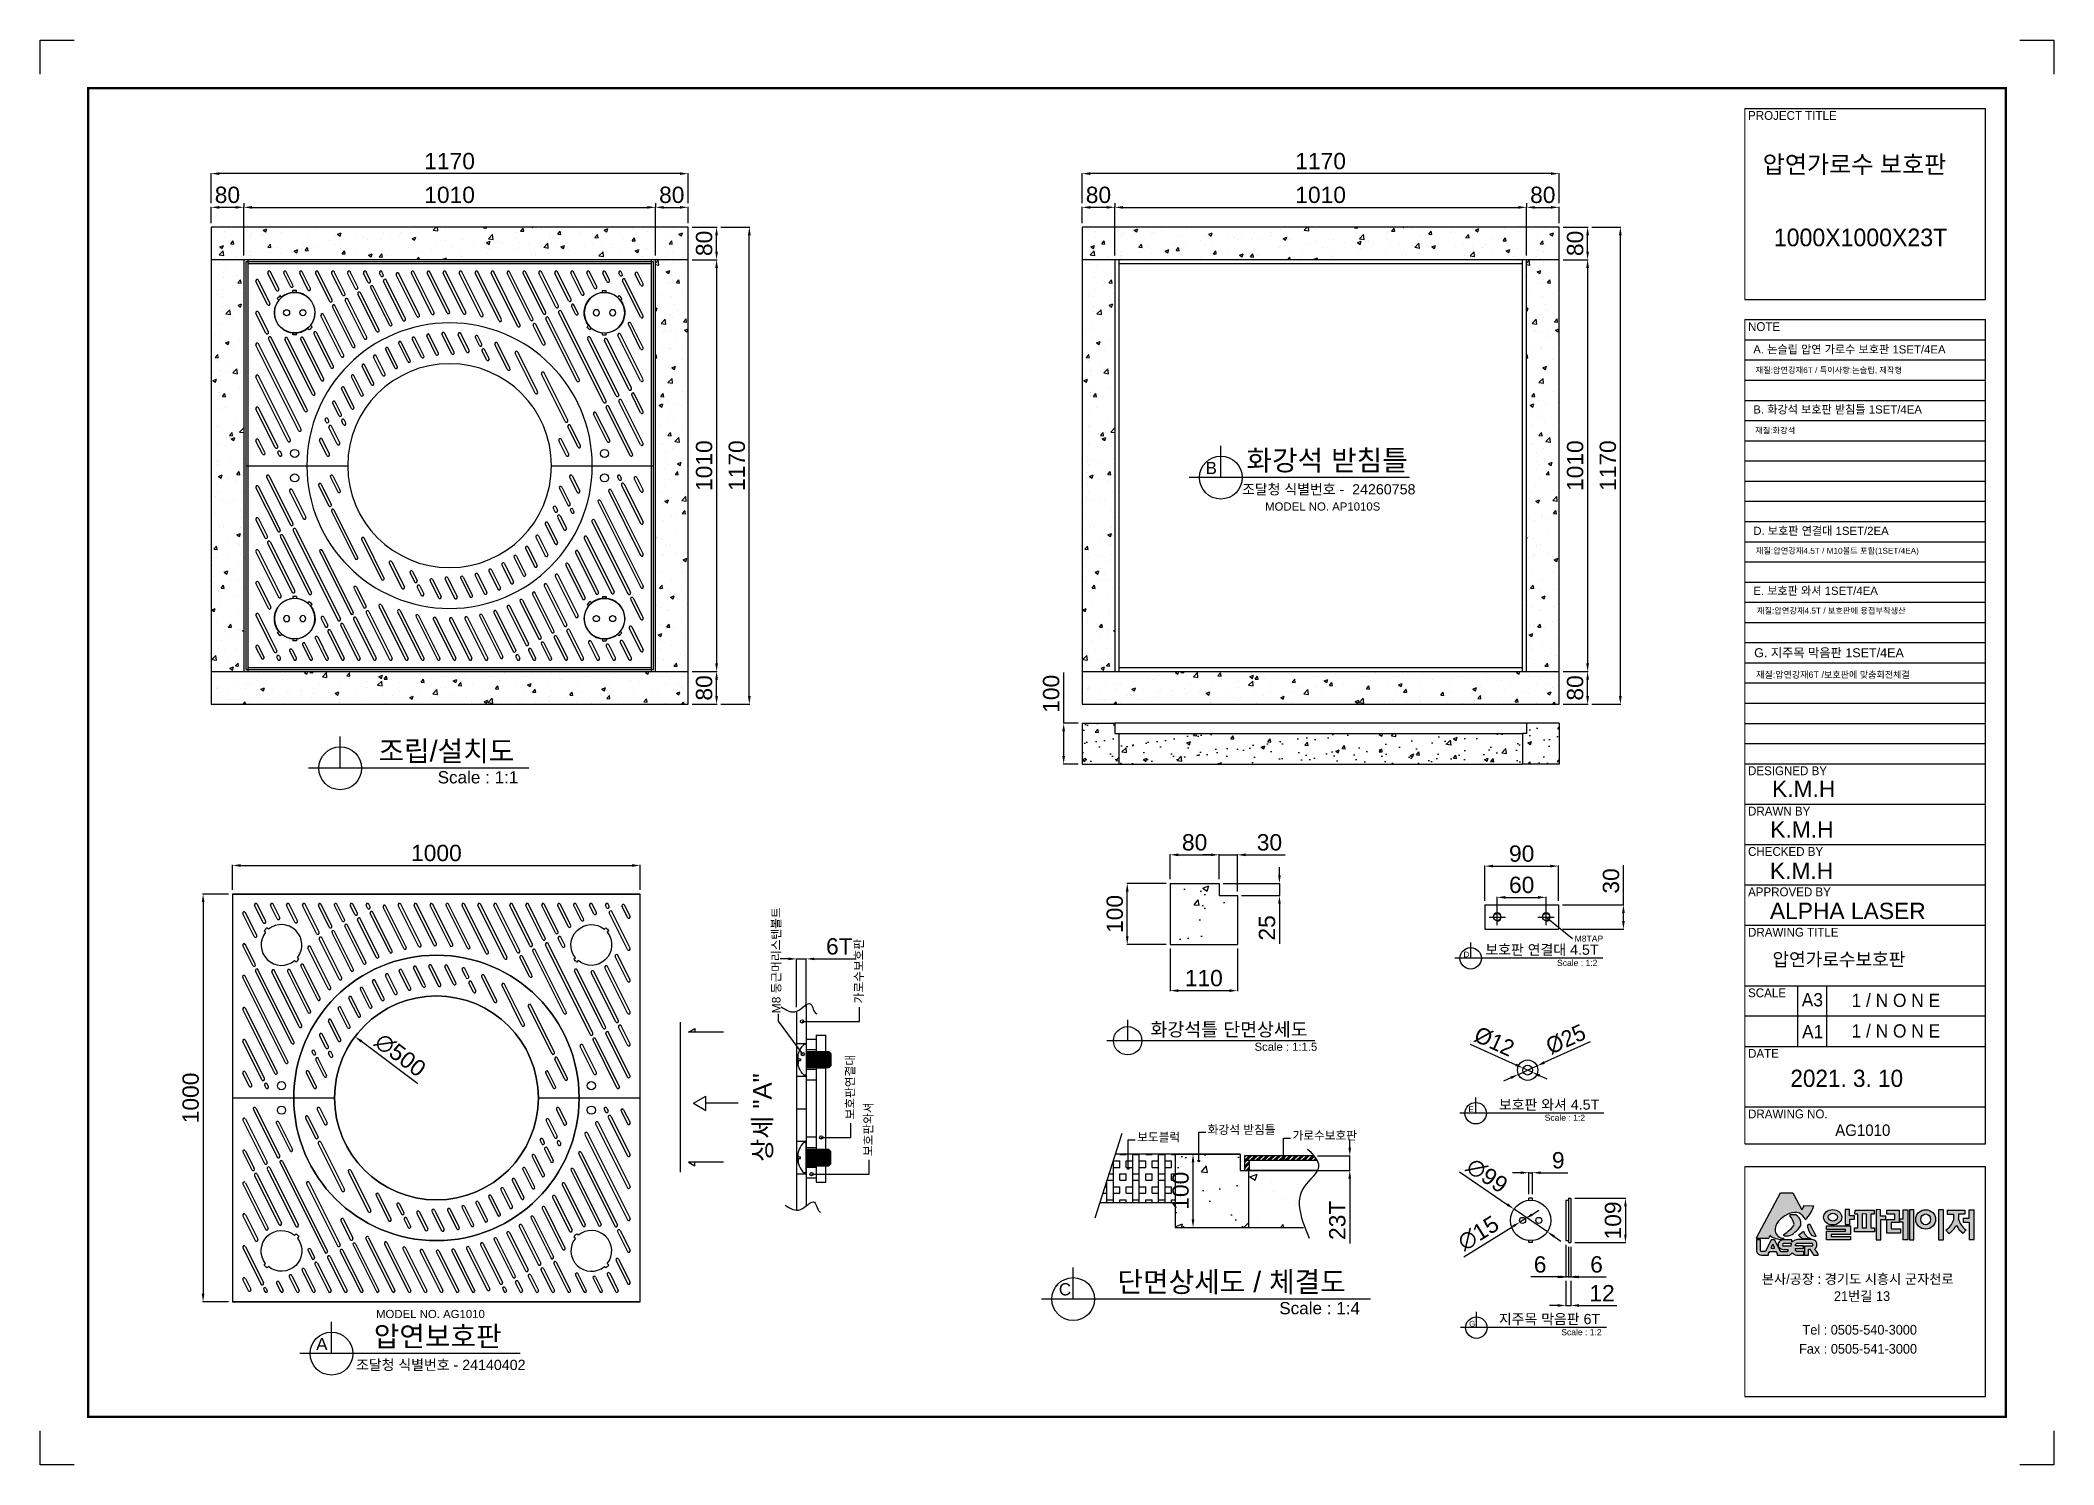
# Model space of a CAD drawing. Header units: millimetres. Extents: x 13624 to 18563, y -11589 to -8096.
import ezdxf
from ezdxf.enums import TextEntityAlignment as Align

# ---------------------------------------------------------------- set-up
doc = ezdxf.new("R2010")
doc.units = ezdxf.units.MM
for name, color, linetype in [('LAYOUT', 7, 'Continuous'), ('TEXT', 7, 'Continuous'), ('받침틀', 251, 'Continuous'), ('압연강', 40, 'Continuous')]:
    doc.layers.add(name, color=color, linetype=linetype)
doc.styles.add('H', font='')
doc.styles.get("Standard").update_dxf_attribs({"font": 'arial.ttf'})
doc.styles.get('H').set_extended_font_data('Dotum')
doc.dimstyles.new('ISO-25', dxfattribs={"dimtxt": 40, "dimasz": 20, "dimexe": 1.25, "dimexo": 10, "dimgap": 10, "dimtad": 1, "dimdec": 0, "dimtxsty": 'Standard', "dimcen": 2.5, "dimclrd": 3, "dimclre": 3, "dimclrt": 3, "dimadec": 0, "dimazin": 0, "dimtfac": 1, "dimtdec": 0, "dimtmove": 0, "dimatfit": 3, "dimfxl": 0, "dimarcsym": 0})
pattern_1 = [(50, (4228.65, -11550.87), (91.09233, -7.96954), [9.525, -104.775]), (355, (4228.65, -11550.87), (-17.6217, 95.5284), [7.62, -83.8203]), (100.45144, (4236.24, -11551.53), (73.4706, 87.5589), [8.095, -89.0451]), (46.1842, (4228.65, -11525.47), (135.5395, -21.0212), [14.2875, -157.1625]), (96.6356, (4239.94, -11527.22), (118.7021, 123.713), [12.1425, -133.5678]), (351.1842, (4228.65, -11525.47), (118.702, 123.713), [11.43, -125.7299]), (21, (4241.35, -11531.82), (75.8072, -51.1326), [9.525, -104.775]), (326, (4241.35, -11531.82), (30.901, 92.094), [7.62, -83.82]), (71.45144, (4247.66, -11536.08), (106.7082, 40.9614), [8.095, -89.045]), (37.5, (4228.647, -11550.867), (1.5443, 42.27752), [0, -82.804, 0, -85.09, 0, -84.1375]), (7.5, (4228.647, -11550.867), (33.40983, 50.09029), [0, -48.514, 0, -80.899, 0, -32.0675]), (327.5, (4200.326, -11550.867), (67.7953, -2.86437), [0, -31.75, 0, -99.06, 0, -131.445]), (317.5, (4187.626, -11550.87), (74.0646, 12.71325), [0, -41.275, 0, -65.786, 0, -93.345])]

msp = doc.modelspace()

# ---------------------------------------------------------------- texts
at = {"style": 'H'}
for s, height, p in [('PROJECT TITLE', 21.656, (17813.3, -8291.3)), ('압연가로수 보호판', 43.31, (17849.1, -8422.1)), ('1000X1000X23T', 43.312, (17876.5, -8601.2)), ('NOTE', 21.66, (17813.3, -8809.1)), ('DESIGNED BY', 21.656, (17813.3, -9898.1)), ('DRAWN BY', 21.66, (17813.3, -9997.1)), ('CHECKED BY', 21.66, (17813.3, -10096.1)), ('APPROVED BY', 21.656, (17813.3, -10195.1)), ('DRAWING TITLE', 21.656, (17813.3, -10294.1)), ('압연가로수보호판', 32.48, (17873.1, -10366)), ('SCALE', 21.66, (17813.3, -10442.6)), ('A3', 32.48, (17945, -10465.1)), ('1 / N O N E', 32.484, (18067.2, -10466.5)), ('A1', 32.48, (17945.8, -10543.2)), ('1 / N O N E', 32.484, (18067.2, -10541.5)), ('DATE', 21.66, (17813.3, -10591.1)), ('2021. 3. 10', 42.23, (17917.1, -10662.5)), ('DRAWING NO.', 21.656, (17813.3, -10739.6)), ('AG1010', 28.15, (18027.1, -10782.7)), ('본사/공장 : 경기도 시흥시 군자천로', 23.822, (17847, -11145.5)), ('21번길 13', 23.82, (18023.9, -11187.4)), ('Tel : 0505-540-3000', 23.822, (17946.9, -11269.9)), ('Fax : 0505-541-3000', 23.822, (17938.4, -11316.6))]:
    msp.add_text(s, height=height, dxfattribs=at).set_placement(p)
for s, height, p in [('A. 논슬립 압연 가로수 보호판 1SET/4EA', 20, (17826.1, -8864.1)), ('재질:압연강재6T / 특이사항:논슬립, 제작형', 14.4, (17831.7, -8912.1)), ('B. 화강석 보호판 받침틀 1SET/4EA', 20, (17826.1, -9011.4)), ('재질:화강석', 14.4, (17830.6, -9060)), ('B', 30, (16482.5, -9159.9)), ('조달청 식별번호 -  24260758', 25, (16572, -9209.6)), ('MODEL NO. AP1010S', 20, (16628.5, -9249.3)), ('D. 보호판 연결대 1SET/2EA', 20, (17826.1, -9309)), ('재질:압연강재4.5T / M10볼트 포함(1SET/4EA)', 14.4, (17832.2, -9355.1)), ('E. 보호판 와셔 1SET/4EA', 20, (17826.1, -9456)), ('재질:압연강재4.5T / 보호판에 용접부착생산', 14.4, (17835, -9502.1)), ('G. 지주목 막음판 1SET/4EA', 22, (17828.2, -9608.9)), ('재질:압연강재6T /보호판에 맞춤회전체결', 15.84, (17833, -9659.6)), ('K.M.H', 40, (17872.2, -9951.6)), ('K.M.H', 40, (17867.7, -10051)), ('K.M.H', 40, (17866.9, -10152.6)), ('ALPHA LASER', 40, (17866.9, -10250.9)), ('M8TAP', 15, (17388, -10306.6)), ('D', 14, (17115.1, -10344.6)), ('E', 14, (17127.4, -10724.4)), ('화강석 받침틀', 21, (16487.9, -10777.9)), ('보도블럭', 21, (16314.7, -10796.3)), ('가로수보호판', 21, (16695.8, -10792.1)), ('C', 30, (16122.5, -11173.7)), ('MODEL NO. AG1010', 20, (14447.5, -11229.3)), ('A', 30, (14300.7, -11307.9)), ('조달청 식별번호 - 24140402', 25, (14398.6, -11356.6))]:
    msp.add_text(s, height=height).set_placement(p)
for s, p in [('M8 둥근머리스텐볼트', (15439.8, -10481.9)), ('가로수보호판', (15642.6, -10457.6)), ('보호판연결대', (15621.2, -10742.3)), ('보호판와셔', (15665.6, -10832.2))]:
    msp.add_text(s, height=21, rotation=90).set_placement(p)
at = {"color": 4}
msp.add_text('상세 "A"', height=45, rotation=90, dxfattribs=at).set_placement((15417.7, -10846.1))
at = {"layer": 'TEXT'}
for s, height, p in [('화강석 받침틀', 50, (16780.7, -9151.1)), ('조립/설치도', 50, (14620.3, -9863.9)), ('보호판 연결대 4.5T', 25, (17307.8, -10338.5)), ('보호판 와셔 4.5T', 25, (17325.2, -10718.4)), ('단면상세도 / 체결도', 50, (16546.4, -11165.6)), ('압연보호판', 50, (14598.8, -11299.1))]:
    msp.add_text(s, height=height, dxfattribs=at).set_placement(p, align=Align.CENTER)
for s, height, p in [('Scale : 1:1', 30, (14598.7, -9918.3)), ('Scale : 1:2', 15, (17344.7, -10365.8)), ('Scale : 1:2', 15, (17314.4, -10745.6)), ('Scale : 1:4', 30, (16663.3, -11220))]:
    msp.add_text(s, height=height, dxfattribs=at).set_placement(p)

# ---------------------------------------------------------------- blocks, each defined once
blk = doc.blocks.new('*D12')
at = {"color": 3, "lineweight": -2, "transparency": 16777216}
for p, q in [((17167.9, -10206), (17167.9, -10119.8)), ((17187.9, -10121), (17327.9, -10121)), ((17347.9, -10206), (17347.9, -10119.8))]:
    blk.add_line(p, q, dxfattribs=at)
at = {"color": 3, "transparency": 16777216}
for points in [[(17187.9, -10117.7), (17187.9, -10124.4), (17167.9, -10121)], [(17327.9, -10117.7), (17327.9, -10124.4), (17347.9, -10121)]]:
    blk.add_solid(points, dxfattribs=at)
at = {"layer": 'Defpoints', "color": 0, "transparency": 16777216}
for p in [(17347.9, -10121), (17167.9, -10216), (17347.9, -10216)]:
    blk.add_point(p, dxfattribs=at)
at = {"color": 3, "transparency": 16777216, "insert": (17257.9, -10090.6), "char_height": 40, "attachment_point": 5}
blk.add_mtext('90', dxfattribs=at)
blk = doc.blocks.new('*D13')
at = {"color": 3, "lineweight": -2, "transparency": 16777216}
for p, q in [((17507.5, -10216), (17507.5, -10118.9)), ((17357.9, -10216), (17508.7, -10216)), ((17507.5, -10256), (17507.5, -10236)), ((17357.9, -10276), (17508.7, -10276))]:
    blk.add_line(p, q, dxfattribs=at)
at = {"color": 3, "transparency": 16777216}
for points in [[(17504.2, -10236), (17510.8, -10236), (17507.5, -10216)], [(17504.2, -10256), (17510.8, -10256), (17507.5, -10276)]]:
    blk.add_solid(points, dxfattribs=at)
at = {"layer": 'Defpoints', "color": 0, "transparency": 16777216}
for p in [(17347.9, -10216), (17507.5, -10216), (17347.9, -10276)]:
    blk.add_point(p, dxfattribs=at)
at = {"color": 3, "transparency": 16777216, "insert": (17477.1, -10157.5), "char_height": 40, "attachment_point": 5, "rotation": 90}
blk.add_mtext('30', dxfattribs=at)
blk = doc.blocks.new('*D14')
at = {"color": 3, "lineweight": -2, "transparency": 16777216}
for p, q in [((17425.6, -10551.7), (17313.5, -10602.8)), ((17249.8, -10631.8), (17295.3, -10611.1)), ((17231.6, -10640.1), (17213.4, -10648.4))]:
    blk.add_line(p, q, dxfattribs=at)
at = {"color": 3, "transparency": 16777216}
for points in [[(17312.1, -10599.7), (17314.9, -10605.8), (17295.3, -10611.1)], [(17230.2, -10637), (17233, -10643.1), (17249.8, -10631.8)]]:
    blk.add_solid(points, dxfattribs=at)
at = {"layer": 'Defpoints', "color": 0, "transparency": 16777216}
for p in [(17295.3, -10611.1), (17249.8, -10631.8)]:
    blk.add_point(p, dxfattribs=at)
at = {"color": 3, "transparency": 16777216, "insert": (17366.2, -10545.8), "char_height": 40, "attachment_point": 5, "rotation": 24.4839}
blk.add_mtext('{\\fMS PGothic|b0|i0|c129|p34;%%C25}', dxfattribs=at)
blk = doc.blocks.new('*D15')
at = {"color": 3, "lineweight": -2, "transparency": 16777216}
for p, q in [((17131.2, -10557.5), (17243.4, -10608.2)), ((17283.5, -10626.4), (17261.6, -10616.5)), ((17301.7, -10634.6), (17320, -10642.9))]:
    blk.add_line(p, q, dxfattribs=at)
at = {"color": 3, "transparency": 16777216}
for points in [[(17244.8, -10605.2), (17242, -10611.3), (17261.6, -10616.5)], [(17303.1, -10631.6), (17300.4, -10637.7), (17283.5, -10626.4)]]:
    blk.add_solid(points, dxfattribs=at)
at = {"layer": 'Defpoints', "color": 0, "transparency": 16777216}
for p in [(17261.6, -10616.5), (17283.5, -10626.4)]:
    blk.add_point(p, dxfattribs=at)
at = {"color": 3, "transparency": 16777216, "insert": (17190.6, -10551.4), "char_height": 40, "attachment_point": 5, "rotation": 335.6577}
blk.add_mtext('{\\fMS PGothic|b0|i0|c129|p34;%%C12}', dxfattribs=at)
blk = doc.blocks.new('*D16')
at = {"color": 3, "lineweight": -2, "transparency": 16777216}
for p, q in [((17197.9, -10236), (17197.9, -10196.5)), ((17217.9, -10197.7), (17297.9, -10197.7)), ((17317.9, -10236), (17317.9, -10196.5))]:
    blk.add_line(p, q, dxfattribs=at)
at = {"color": 3, "transparency": 16777216}
for points in [[(17217.9, -10194.4), (17217.9, -10201.1), (17197.9, -10197.7)], [(17297.9, -10194.4), (17297.9, -10201.1), (17317.9, -10197.7)]]:
    blk.add_solid(points, dxfattribs=at)
at = {"layer": 'Defpoints', "color": 0, "transparency": 16777216}
for p in [(17317.9, -10197.7), (17197.9, -10246), (17317.9, -10246)]:
    blk.add_point(p, dxfattribs=at)
at = {"color": 3, "transparency": 16777216, "insert": (17257.9, -10167.3), "char_height": 40, "attachment_point": 5}
blk.add_mtext('60', dxfattribs=at)
blk = doc.blocks.new('A$C36924EFD')
for p, q in [((0, 45), (0, -45)), ((0, 45), (6, 45)), ((6, -45), (6, 45)), ((0, -45), (6, -45))]:
    blk.add_line(p, q)
blk = doc.blocks.new('*D17')
at = {"color": 3, "lineweight": -2, "transparency": 16777216}
for p, q in [((15459.1, -10348.6), (15439.1, -10348.6)), ((15479.1, -10467.1), (15479.1, -10347.3)), ((15479.1, -10348.6), (15503.1, -10348.6)), ((15503.1, -10467.1), (15503.1, -10347.3)), ((15523.1, -10348.6), (15625.1, -10348.6))]:
    blk.add_line(p, q, dxfattribs=at)
at = {"color": 3, "transparency": 16777216}
for points in [[(15459.1, -10345.2), (15459.1, -10351.9), (15479.1, -10348.6)], [(15523.1, -10345.2), (15523.1, -10351.9), (15503.1, -10348.6)]]:
    blk.add_solid(points, dxfattribs=at)
at = {"layer": 'Defpoints', "color": 0, "transparency": 16777216}
for p in [(15503.1, -10348.6), (15479.1, -10477.1), (15503.1, -10477.1)]:
    blk.add_point(p, dxfattribs=at)
at = {"color": 3, "transparency": 16777216, "insert": (15584.1, -10318.2), "char_height": 40, "attachment_point": 5}
blk.add_mtext('6T', dxfattribs=at)
blk = doc.blocks.new('A$C5731754A')
at = {"color": 1}
for p, q in [((-37.5, 0), (-37.5, 5.7)), ((-37.5, 0), (37.5, 0)), ((-20, 0), (-20, -55)), ((-20, 0), (20, 0)), ((-11.2, 19.7), (-11.2, 20.5)), ((-1.9, 19.7), (-11.2, 19.7)), ((-1.9, 19.7), (-1.9, 14.1)), ((-1.9, 14.1), (1.9, 14.1)), ((1.9, 19.7), (1.9, 14.1)), ((1.9, 19.7), (11.2, 19.7)), ((11.2, 19.7), (11.2, 20.5)), ((20, -55), (20, 0)), ((37.5, 0), (37.5, 5.7)), ((-20, -2.5), (20, -2.5)), ((-20, -5), (20, -5)), ((-20, -7.5), (20, -7.5)), ((-20, -7.5), (20, -7.5)), ((-20, -10), (20, -10)), ((-20, -12.5), (20, -12.5)), ((-20, -12.5), (20, -12.5)), ((-20, -15), (20, -15)), ((-20, -17.5), (20, -17.5)), ((-20, -17.5), (20, -17.5)), ((-20, -20), (20, -20)), ((-20, -22.5), (20, -22.5)), ((-20, -22.5), (20, -22.5)), ((-20, -25), (20, -25)), ((-20, -27.5), (20, -27.5)), ((-20, -27.5), (20, -27.5)), ((-20, -30), (20, -30)), ((-20, -32.5), (20, -32.5)), ((-20, -35), (20, -35)), ((-20, -37.5), (20, -37.5)), ((-20, -40), (20, -40)), ((-20, -42.5), (20, -42.5)), ((-20, -45), (20, -45)), ((-20, -47.5), (20, -47.5)), ((-20, -50), (20, -50)), ((-20, -52.5), (20, -52.5)), ((-15, -60), (-20, -55)), ((-20, -55), (20, -55)), ((-17.5, -57.5), (17.5, -57.5)), ((-15, -60), (15, -60)), ((20, -55), (15, -60))]:
    blk.add_line(p, q, dxfattribs=at)
blk.add_arc((0, -30.4), 52, 43.8928, 136.1072, dxfattribs=at)
blk = doc.blocks.new('*D34')
at = {"color": 3, "lineweight": -2, "transparency": 16777216}
for p, q in [((16836.2, -10811.1), (16836.2, -10791.1)), ((16757.4, -10831.1), (16837.5, -10831.1)), ((16836.2, -10867.1), (16836.2, -10831.1)), ((16765.5, -10867.1), (16837.5, -10867.1)), ((16836.2, -10887.1), (16836.2, -11046.4))]:
    blk.add_line(p, q, dxfattribs=at)
at = {"color": 3, "transparency": 16777216}
for points in [[(16832.9, -10811.1), (16839.6, -10811.1), (16836.2, -10831.1)], [(16839.6, -10887.1), (16832.9, -10887.1), (16836.2, -10867.1)]]:
    blk.add_solid(points, dxfattribs=at)
at = {"layer": 'Defpoints', "color": 0, "transparency": 16777216}
for p in [(16747.4, -10831.1), (16836.2, -10831.1), (16755.5, -10867.1)]:
    blk.add_point(p, dxfattribs=at)
at = {"color": 3, "transparency": 16777216, "insert": (16805.8, -10989.7), "char_height": 40, "attachment_point": 5, "rotation": 90}
blk.add_mtext('23T', dxfattribs=at)
blk = doc.blocks.new('*D11')
at = {"color": 3, "lineweight": -2, "transparency": 16777216}
for p, q in [((16417.7, -10827.1), (16452.9, -10827.1)), ((16451.7, -10987.1), (16451.7, -10847.1)), ((16417.7, -11007.1), (16452.9, -11007.1))]:
    blk.add_line(p, q, dxfattribs=at)
at = {"color": 3, "transparency": 16777216}
for points in [[(16448.4, -10847.1), (16455, -10847.1), (16451.7, -10827.1)], [(16448.4, -10987.1), (16455, -10987.1), (16451.7, -11007.1)]]:
    blk.add_solid(points, dxfattribs=at)
at = {"layer": 'Defpoints', "color": 0, "transparency": 16777216}
for p in [(16407.7, -10827.1), (16451.7, -10827.1), (16407.7, -11007.1)]:
    blk.add_point(p, dxfattribs=at)
at = {"color": 3, "transparency": 16777216, "insert": (16421.3, -10917.1), "char_height": 40, "attachment_point": 5, "rotation": 90}
blk.add_mtext('100', dxfattribs=at)
blk = doc.blocks.new('*D6')
at = {"color": 3, "lineweight": -2, "transparency": 16777216}
for p, q in [((4314.6, -10409.8), (4314.6, -10370.1)), ((4374.6, -10371.4), (4334.6, -10371.4)), ((4394.6, -10489.8), (4394.6, -10370.1))]:
    blk.add_line(p, q, dxfattribs=at)
at = {"color": 3, "transparency": 16777216}
for points in [[(4334.6, -10368.1), (4334.6, -10374.7), (4314.6, -10371.4)], [(4374.6, -10368.1), (4374.6, -10374.7), (4394.6, -10371.4)]]:
    blk.add_solid(points, dxfattribs=at)
at = {"layer": 'Defpoints', "color": 0, "transparency": 16777216}
for p in [(4314.6, -10371.4), (4314.6, -10419.8), (4394.6, -10499.8)]:
    blk.add_point(p, dxfattribs=at)
at = {"color": 3, "transparency": 16777216, "insert": (4354.6, -10341), "char_height": 40, "attachment_point": 5}
blk.add_mtext('80', dxfattribs=at)
blk = doc.blocks.new('*D7')
at = {"color": 3, "lineweight": -2, "transparency": 16777216}
for p, q in [((4394.6, -10361.4), (4394.6, -10370.1)), ((4414.6, -10371.4), (5384.6, -10371.4)), ((5404.6, -10489.8), (5404.6, -10370.1))]:
    blk.add_line(p, q, dxfattribs=at)
at = {"color": 3, "transparency": 16777216}
for points in [[(4414.6, -10368.1), (4414.6, -10374.7), (4394.6, -10371.4)], [(5384.6, -10368.1), (5384.6, -10374.7), (5404.6, -10371.4)]]:
    blk.add_solid(points, dxfattribs=at)
at = {"layer": 'Defpoints', "color": 0, "transparency": 16777216}
for p in [(4394.6, -10371.4), (5404.6, -10371.4), (5404.6, -10499.8)]:
    blk.add_point(p, dxfattribs=at)
at = {"color": 3, "transparency": 16777216, "insert": (4899.6, -10341), "char_height": 40, "attachment_point": 5}
blk.add_mtext('1010', dxfattribs=at)
blk = doc.blocks.new('*D8')
at = {"color": 3, "lineweight": -2, "transparency": 16777216}
for p, q in [((5404.6, -10361.4), (5404.6, -10370.1)), ((5424.6, -10371.4), (5464.6, -10371.4)), ((5484.6, -10409.8), (5484.6, -10370.1))]:
    blk.add_line(p, q, dxfattribs=at)
at = {"color": 3, "transparency": 16777216}
for points in [[(5424.6, -10368.1), (5424.6, -10374.7), (5404.6, -10371.4)], [(5464.6, -10368.1), (5464.6, -10374.7), (5484.6, -10371.4)]]:
    blk.add_solid(points, dxfattribs=at)
at = {"layer": 'Defpoints', "color": 0, "transparency": 16777216}
for p in [(5404.6, -10371.4), (5484.6, -10371.4), (5484.6, -10419.8)]:
    blk.add_point(p, dxfattribs=at)
at = {"color": 3, "transparency": 16777216, "insert": (5444.6, -10341), "char_height": 40, "attachment_point": 5}
blk.add_mtext('80', dxfattribs=at)
blk = doc.blocks.new('*D3')
at = {"color": 3, "lineweight": -2, "transparency": 16777216}
for p, q in [((4314.6, -10361.4), (4314.6, -10287.5)), ((5464.6, -10288.8), (4334.6, -10288.8)), ((5484.6, -10361.4), (5484.6, -10287.5))]:
    blk.add_line(p, q, dxfattribs=at)
at = {"color": 3, "transparency": 16777216}
for points in [[(4334.6, -10285.4), (4334.6, -10292.1), (4314.6, -10288.8)], [(5464.6, -10285.4), (5464.6, -10292.1), (5484.6, -10288.8)]]:
    blk.add_solid(points, dxfattribs=at)
at = {"layer": 'Defpoints', "color": 0, "transparency": 16777216}
for p in [(4314.6, -10288.8), (4314.6, -10371.4), (5484.6, -10371.4)]:
    blk.add_point(p, dxfattribs=at)
at = {"color": 3, "transparency": 16777216, "insert": (4899.6, -10258.3), "char_height": 40, "attachment_point": 5}
blk.add_mtext('1170', dxfattribs=at)
blk = doc.blocks.new('*D9')
at = {"color": 3, "lineweight": -2, "transparency": 16777216}
for p, q in [((5494.6, -10419.8), (5555.8, -10419.8)), ((5554.6, -10479.8), (5554.6, -10439.8)), ((5494.6, -10499.8), (5555.8, -10499.8))]:
    blk.add_line(p, q, dxfattribs=at)
at = {"color": 3, "transparency": 16777216}
for points in [[(5551.2, -10439.8), (5557.9, -10439.8), (5554.6, -10419.8)], [(5551.2, -10479.8), (5557.9, -10479.8), (5554.6, -10499.8)]]:
    blk.add_solid(points, dxfattribs=at)
at = {"layer": 'Defpoints', "color": 0, "transparency": 16777216}
for p in [(5484.6, -10419.8), (5554.6, -10419.8), (5484.6, -10499.8)]:
    blk.add_point(p, dxfattribs=at)
at = {"color": 3, "transparency": 16777216, "insert": (5524.1, -10459.8), "char_height": 40, "attachment_point": 5, "rotation": 90}
blk.add_mtext('80', dxfattribs=at)
blk = doc.blocks.new('*D4')
at = {"color": 3, "lineweight": -2, "transparency": 16777216}
for p, q in [((5535.2, -10499.8), (5555.8, -10499.8)), ((5554.6, -10519.8), (5554.6, -11489.8)), ((5494.6, -11509.8), (5555.8, -11509.8))]:
    blk.add_line(p, q, dxfattribs=at)
at = {"color": 3, "transparency": 16777216}
for points in [[(5551.2, -10519.8), (5557.9, -10519.8), (5554.6, -10499.8)], [(5551.2, -11489.8), (5557.9, -11489.8), (5554.6, -11509.8)]]:
    blk.add_solid(points, dxfattribs=at)
at = {"layer": 'Defpoints', "color": 0, "transparency": 16777216}
for p in [(5525.2, -10499.8), (5484.6, -11509.8), (5554.6, -11509.8)]:
    blk.add_point(p, dxfattribs=at)
at = {"color": 3, "transparency": 16777216, "insert": (5524.1, -11004.8), "char_height": 40, "attachment_point": 5, "rotation": 90}
blk.add_mtext('1010', dxfattribs=at)
blk = doc.blocks.new('*D5')
at = {"color": 3, "lineweight": -2, "transparency": 16777216}
for p, q in [((5544.6, -11509.8), (5553.3, -11509.8)), ((5554.6, -11569.8), (5554.6, -11529.8)), ((5494.6, -11589.8), (5555.8, -11589.8))]:
    blk.add_line(p, q, dxfattribs=at)
at = {"color": 3, "transparency": 16777216}
for points in [[(5551.2, -11529.8), (5557.9, -11529.8), (5554.6, -11509.8)], [(5551.2, -11569.8), (5557.9, -11569.8), (5554.6, -11589.8)]]:
    blk.add_solid(points, dxfattribs=at)
at = {"layer": 'Defpoints', "color": 0, "transparency": 16777216}
for p in [(5554.6, -11509.8), (5554.6, -11509.8), (5484.6, -11589.8)]:
    blk.add_point(p, dxfattribs=at)
at = {"color": 3, "transparency": 16777216, "insert": (5524.1, -11549.8), "char_height": 40, "attachment_point": 5, "rotation": 90}
blk.add_mtext('80', dxfattribs=at)
blk = doc.blocks.new('*D2')
at = {"color": 3, "lineweight": -2, "transparency": 16777216}
for p, q in [((5564.6, -10419.8), (5636.1, -10419.8)), ((5634.9, -11569.8), (5634.9, -10439.8)), ((5564.6, -11589.8), (5636.1, -11589.8))]:
    blk.add_line(p, q, dxfattribs=at)
at = {"color": 3, "transparency": 16777216}
for points in [[(5631.5, -10439.8), (5638.2, -10439.8), (5634.9, -10419.8)], [(5631.5, -11569.8), (5638.2, -11569.8), (5634.9, -11589.8)]]:
    blk.add_solid(points, dxfattribs=at)
at = {"layer": 'Defpoints', "color": 0, "transparency": 16777216}
for p in [(5554.6, -10419.8), (5634.9, -10419.8), (5554.6, -11589.8)]:
    blk.add_point(p, dxfattribs=at)
at = {"color": 3, "transparency": 16777216, "insert": (5604.4, -11004.8), "char_height": 40, "attachment_point": 5, "rotation": 90}
blk.add_mtext('1170', dxfattribs=at)
blk = doc.blocks.new('*D18')
at = {"color": 3, "lineweight": -2, "transparency": 16777216}
for p, q in [((16134.4, -9770.8), (16134.4, -9646.3)), ((16169.7, -9770.8), (16133.1, -9770.8)), ((16134.4, -9850.8), (16134.4, -9790.8)), ((16169.7, -9870.8), (16133.1, -9870.8))]:
    blk.add_line(p, q, dxfattribs=at)
at = {"color": 3, "transparency": 16777216}
for points in [[(16131, -9790.8), (16137.7, -9790.8), (16134.4, -9770.8)], [(16131, -9850.8), (16137.7, -9850.8), (16134.4, -9870.8)]]:
    blk.add_solid(points, dxfattribs=at)
at = {"layer": 'Defpoints', "color": 0, "transparency": 16777216}
for p in [(16134.4, -9770.8), (16179.7, -9770.8), (16179.7, -9870.8)]:
    blk.add_point(p, dxfattribs=at)
at = {"color": 3, "transparency": 16777216, "insert": (16103.9, -9698.6), "char_height": 40, "attachment_point": 5, "rotation": 90}
blk.add_mtext('100', dxfattribs=at)
blk = doc.blocks.new('*D19')
at = {"color": 3, "lineweight": -2, "transparency": 16777216}
for p, q in [((16880.3, -24788.6), (16997.3, -24868.4)), ((17095.6, -24935.4), (17013.8, -24879.6)), ((17112.1, -24946.7), (17128.6, -24958))]:
    blk.add_line(p, q, dxfattribs=at)
at = {"color": 3, "transparency": 16777216}
for points in [[(16999.2, -24865.6), (16995.4, -24871.1), (17013.8, -24879.6)], [(17114, -24944), (17110.2, -24949.5), (17095.6, -24935.4)]]:
    blk.add_solid(points, dxfattribs=at)
at = {"layer": 'Defpoints', "color": 0, "transparency": 16777216}
for p in [(17013.8, -24879.6), (17095.6, -24935.4)]:
    blk.add_point(p, dxfattribs=at)
at = {"color": 3, "transparency": 16777216, "insert": (16947.7, -24797.7), "char_height": 40, "attachment_point": 5, "rotation": 325.6971}
blk.add_mtext('∅99', dxfattribs=at)
blk = doc.blocks.new('*D20')
at = {"color": 3, "lineweight": -2, "transparency": 16777216}
for p, q in [((17058.1, -24893.1), (17075.1, -24882.5)), ((16890.7, -24996.7), (17011.3, -24922)), ((17041.1, -24903.6), (17028.3, -24911.5))]:
    blk.add_line(p, q, dxfattribs=at)
at = {"color": 3, "transparency": 16777216}
for points in [[(17056.3, -24890.2), (17059.8, -24895.9), (17041.1, -24903.6)], [(17009.6, -24919.2), (17013.1, -24924.8), (17028.3, -24911.5)]]:
    blk.add_solid(points, dxfattribs=at)
at = {"layer": 'Defpoints', "color": 0, "transparency": 16777216}
for p in [(17028.3, -24911.5), (17041.1, -24903.6)]:
    blk.add_point(p, dxfattribs=at)
at = {"color": 3, "transparency": 16777216, "insert": (16926.5, -24938.8), "char_height": 40, "attachment_point": 5, "rotation": 31.7725}
blk.add_mtext('∅15', dxfattribs=at)
blk = doc.blocks.new('*D21')
at = {"color": 3, "lineweight": -2, "transparency": 16777216}
for p, q in [((17030.2, -24790.5), (17010.2, -24790.5)), ((17050.2, -24843), (17050.2, -24789.2)), ((17050.2, -24790.5), (17059.2, -24790.5)), ((17059.2, -24843), (17059.2, -24789.2)), ((17079.2, -24790.5), (17145.5, -24790.5))]:
    blk.add_line(p, q, dxfattribs=at)
at = {"color": 3, "transparency": 16777216}
for points in [[(17030.2, -24787.2), (17030.2, -24793.8), (17050.2, -24790.5)], [(17079.2, -24787.2), (17079.2, -24793.8), (17059.2, -24790.5)]]:
    blk.add_solid(points, dxfattribs=at)
at = {"layer": 'Defpoints', "color": 0, "transparency": 16777216}
for p in [(17059.2, -24790.5), (17050.2, -24853), (17059.2, -24853)]:
    blk.add_point(p, dxfattribs=at)
at = {"color": 3, "transparency": 16777216, "insert": (17122.4, -24760.1), "char_height": 40, "attachment_point": 5}
blk.add_mtext('9', dxfattribs=at)
blk = doc.blocks.new('*D22')
at = {"color": 3, "lineweight": -2, "transparency": 16777216}
for p, q in [((17163.1, -24853), (17288.5, -24853)), ((17287.2, -24873), (17287.2, -24942)), ((17163.1, -24962), (17288.5, -24962))]:
    blk.add_line(p, q, dxfattribs=at)
at = {"color": 3, "transparency": 16777216}
for points in [[(17283.9, -24873), (17290.5, -24873), (17287.2, -24853)], [(17283.9, -24942), (17290.5, -24942), (17287.2, -24962)]]:
    blk.add_solid(points, dxfattribs=at)
at = {"layer": 'Defpoints', "color": 0, "transparency": 16777216}
for p in [(17153.1, -24853), (17153.1, -24962), (17287.2, -24962)]:
    blk.add_point(p, dxfattribs=at)
at = {"color": 3, "transparency": 16777216, "insert": (17256.8, -24907.5), "char_height": 40, "attachment_point": 5, "rotation": 90}
blk.add_mtext('109', dxfattribs=at)
blk = doc.blocks.new('*D23')
at = {"color": 3, "lineweight": -2, "transparency": 16777216}
for p, q in [((17147.1, -24972), (17147.1, -25047.3)), ((17153.1, -24972), (17153.1, -25047.3)), ((17127.1, -25046), (17107.1, -25046)), ((17147.1, -25046), (17153.1, -25046)), ((17173.1, -25046), (17239.5, -25046))]:
    blk.add_line(p, q, dxfattribs=at)
at = {"color": 3, "transparency": 16777216}
for points in [[(17127.1, -25042.7), (17127.1, -25049.3), (17147.1, -25046)], [(17173.1, -25042.7), (17173.1, -25049.3), (17153.1, -25046)]]:
    blk.add_solid(points, dxfattribs=at)
at = {"layer": 'Defpoints', "color": 0, "transparency": 16777216}
for p in [(17147.1, -24962), (17153.1, -24962), (17153.1, -25046)]:
    blk.add_point(p, dxfattribs=at)
at = {"color": 3, "transparency": 16777216, "insert": (17216.3, -25015.6), "char_height": 40, "attachment_point": 5}
blk.add_mtext('6', dxfattribs=at)
blk = doc.blocks.new('*D24')
at = {"color": 3, "lineweight": -2, "transparency": 16777216}
for p, q in [((17141.1, -24967), (17141.1, -25047.3)), ((17147.1, -24972), (17147.1, -25047.3)), ((17121.1, -25046), (17054.7, -25046)), ((17147.1, -25046), (17141.1, -25046)), ((17167.1, -25046), (17187.1, -25046))]:
    blk.add_line(p, q, dxfattribs=at)
at = {"color": 3, "transparency": 16777216}
for points in [[(17121.1, -25042.7), (17121.1, -25049.3), (17141.1, -25046)], [(17167.1, -25042.7), (17167.1, -25049.3), (17147.1, -25046)]]:
    blk.add_solid(points, dxfattribs=at)
at = {"layer": 'Defpoints', "color": 0, "transparency": 16777216}
for p in [(17141.1, -24957), (17147.1, -24962), (17141.1, -25046)]:
    blk.add_point(p, dxfattribs=at)
at = {"color": 3, "transparency": 16777216, "insert": (17077.9, -25015.6), "char_height": 40, "attachment_point": 5}
blk.add_mtext('6', dxfattribs=at)
blk = doc.blocks.new('*D25')
at = {"color": 3, "lineweight": -2, "transparency": 16777216}
for p, q in [((17141.1, -25056), (17141.1, -25117.3)), ((17153.1, -25056), (17153.1, -25117.3)), ((17121.1, -25116), (17101.1, -25116)), ((17141.1, -25116), (17153.1, -25116)), ((17173.1, -25116), (17266.2, -25116))]:
    blk.add_line(p, q, dxfattribs=at)
at = {"color": 3, "transparency": 16777216}
for points in [[(17121.1, -25112.7), (17121.1, -25119.3), (17141.1, -25116)], [(17173.1, -25112.7), (17173.1, -25119.3), (17153.1, -25116)]]:
    blk.add_solid(points, dxfattribs=at)
at = {"layer": 'Defpoints', "color": 0, "transparency": 16777216}
for p in [(17141.1, -25046), (17153.1, -25046), (17153.1, -25116)]:
    blk.add_point(p, dxfattribs=at)
at = {"color": 3, "transparency": 16777216, "insert": (17229.7, -25085.9), "char_height": 40, "attachment_point": 5}
blk.add_mtext('12', dxfattribs=at)
blk = doc.blocks.new('*D27')
at = {"color": 3, "lineweight": -2, "transparency": 16777216}
blk.add_line((14549.7, -10654.9), (14411.9, -10551.1), dxfattribs=at)
at = {"color": 3, "transparency": 16777216}
blk.add_solid([(14414, -10548.5), (14409.9, -10553.8), (14396, -10539.1)], dxfattribs=at)
at = {"layer": 'Defpoints', "color": 0, "transparency": 16777216}
for p in [(14396, -10539.1), (14795.4, -10839.9)]:
    blk.add_point(p, dxfattribs=at)
at = {"color": 3, "transparency": 16777216, "insert": (14507.1, -10584.7), "char_height": 40, "attachment_point": 5, "rotation": 323.0199}
blk.add_mtext('∅500', dxfattribs=at)
blk = doc.blocks.new('*D28')
at = {"color": 3, "lineweight": -2, "transparency": 16777216}
for p, q in [((14095.7, -10179.5), (14095.7, -10118.3)), ((14115.7, -10119.5), (15075.7, -10119.5)), ((15095.7, -10179.5), (15095.7, -10118.3))]:
    blk.add_line(p, q, dxfattribs=at)
at = {"color": 3, "transparency": 16777216}
for points in [[(14115.7, -10116.2), (14115.7, -10122.9), (14095.7, -10119.5)], [(15075.7, -10116.2), (15075.7, -10122.9), (15095.7, -10119.5)]]:
    blk.add_solid(points, dxfattribs=at)
at = {"layer": 'Defpoints', "color": 0, "transparency": 16777216}
for p in [(15095.7, -10119.5), (14095.7, -10189.5), (15095.7, -10189.5)]:
    blk.add_point(p, dxfattribs=at)
at = {"color": 3, "transparency": 16777216, "insert": (14595.7, -10089.1), "char_height": 40, "attachment_point": 5}
blk.add_mtext('1000', dxfattribs=at)
blk = doc.blocks.new('*D29')
at = {"color": 3, "lineweight": -2, "transparency": 16777216}
for p, q in [((14085.7, -10189.5), (14022.1, -10189.5)), ((14023.3, -10209.5), (14023.3, -11169.5)), ((14085.7, -11189.5), (14022.1, -11189.5))]:
    blk.add_line(p, q, dxfattribs=at)
at = {"color": 3, "transparency": 16777216}
for points in [[(14020, -10209.5), (14026.7, -10209.5), (14023.3, -10189.5)], [(14020, -11169.5), (14026.7, -11169.5), (14023.3, -11189.5)]]:
    blk.add_solid(points, dxfattribs=at)
at = {"layer": 'Defpoints', "color": 0, "transparency": 16777216}
for p in [(14095.7, -10189.5), (14023.3, -11189.5), (14095.7, -11189.5)]:
    blk.add_point(p, dxfattribs=at)
at = {"color": 3, "transparency": 16777216, "insert": (13992.9, -10689.5), "char_height": 40, "attachment_point": 5, "rotation": 90}
blk.add_mtext('1000', dxfattribs=at)
blk = doc.blocks.new('A$C6562381F')
for p, q in [((4.5, 54.5), (-4.5, 54.5)), ((-4.5, 49.3), (-4.5, 54.5)), ((4.5, 49.3), (4.5, 54.5)), ((-4.5, -54.5), (-4.5, -49.3)), ((4.5, -54.5), (4.5, -49.3)), ((4.5, -54.5), (-4.5, -54.5))]:
    blk.add_line(p, q)
for centre, radius in [((0, 0), 49.5), ((-20, 0), 7.5), ((20, 0), 7.5)]:
    blk.add_circle(centre, radius)
blk = doc.blocks.new('*D35')
at = {"color": 3, "lineweight": -2, "transparency": 16777216}
for p, q in [((-175, 264.3), (-271.6, 264.3)), ((-270.3, 134.3), (-270.3, 244.3)), ((-175, 114.3), (-271.6, 114.3))]:
    blk.add_line(p, q, dxfattribs=at)
at = {"color": 3, "transparency": 16777216}
for points in [[(-267, 244.3), (-273.6, 244.3), (-270.3, 264.3)], [(-273.6, 134.3), (-267, 134.3), (-270.3, 114.3)]]:
    blk.add_solid(points, dxfattribs=at)
at = {"layer": 'Defpoints', "color": 0, "transparency": 16777216}
for p in [(-270.3, 264.3), (-165, 264.3), (-165, 114.3)]:
    blk.add_point(p, dxfattribs=at)
at = {"color": 3, "transparency": 16777216, "insert": (-300.7, 189.3), "char_height": 40, "attachment_point": 5, "rotation": 90}
blk.add_mtext('100', dxfattribs=at)
blk = doc.blocks.new('*D36')
at = {"color": 3, "lineweight": -2, "transparency": 16777216}
for p, q in [((-165, 104.3), (-165, 0)), ((0, 104.3), (0, 0)), ((-145, 1.2), (-20, 1.2))]:
    blk.add_line(p, q, dxfattribs=at)
at = {"color": 3, "transparency": 16777216}
for points in [[(-145, 4.6), (-145, -2.1), (-165, 1.2)], [(-20, -2.1), (-20, 4.6), (0, 1.2)]]:
    blk.add_solid(points, dxfattribs=at)
at = {"layer": 'Defpoints', "color": 0, "transparency": 16777216}
for p in [(-165, 114.3), (0, 114.3), (0, 1.2)]:
    blk.add_point(p, dxfattribs=at)
at = {"color": 3, "transparency": 16777216, "insert": (-82.5, 31.7), "char_height": 40, "attachment_point": 5}
blk.add_mtext('110', dxfattribs=at)
blk = doc.blocks.new('*D37')
at = {"color": 3, "lineweight": -2, "transparency": 16777216}
for p, q in [((-165, 274.3), (-165, 335.5)), ((-145, 334.3), (-65, 334.3)), ((-45, 274.3), (-45, 335.5))]:
    blk.add_line(p, q, dxfattribs=at)
at = {"color": 3, "transparency": 16777216}
for points in [[(-145, 337.6), (-145, 330.9), (-165, 334.3)], [(-65, 330.9), (-65, 337.6), (-45, 334.3)]]:
    blk.add_solid(points, dxfattribs=at)
at = {"layer": 'Defpoints', "color": 0, "transparency": 16777216}
for p in [(-45, 334.3), (-165, 264.3), (-45, 264.3)]:
    blk.add_point(p, dxfattribs=at)
at = {"color": 3, "transparency": 16777216, "insert": (-105, 364.7), "char_height": 40, "attachment_point": 5}
blk.add_mtext('80', dxfattribs=at)
blk = doc.blocks.new('*D38')
at = {"color": 3, "lineweight": -2, "transparency": 16777216}
for p, q in [((-65, 334.3), (-85, 334.3)), ((-45, 274.3), (-45, 335.5)), ((-45, 334.3), (0, 334.3)), ((0, 244.3), (0, 335.5)), ((20, 334.3), (117.1, 334.3))]:
    blk.add_line(p, q, dxfattribs=at)
at = {"color": 3, "transparency": 16777216}
for points in [[(-65, 330.9), (-65, 337.6), (-45, 334.3)], [(20, 337.6), (20, 330.9), (0, 334.3)]]:
    blk.add_solid(points, dxfattribs=at)
at = {"layer": 'Defpoints', "color": 0, "transparency": 16777216}
for p in [(0, 334.3), (-45, 264.3), (0, 234.3)]:
    blk.add_point(p, dxfattribs=at)
at = {"color": 3, "transparency": 16777216, "insert": (78.6, 364.7), "char_height": 40, "attachment_point": 5}
blk.add_mtext('30', dxfattribs=at)
blk = doc.blocks.new('*D39')
at = {"color": 3, "lineweight": -2, "transparency": 16777216}
for p, q in [((103.1, 284.3), (103.1, 304.3)), ((-35, 264.3), (104.4, 264.3)), ((103.1, 264.3), (103.1, 234.3)), ((10, 234.3), (104.4, 234.3)), ((103.1, 214.3), (103.1, 116))]:
    blk.add_line(p, q, dxfattribs=at)
at = {"color": 3, "transparency": 16777216}
for points in [[(99.8, 284.3), (106.5, 284.3), (103.1, 264.3)], [(106.5, 214.3), (99.8, 214.3), (103.1, 234.3)]]:
    blk.add_solid(points, dxfattribs=at)
at = {"layer": 'Defpoints', "color": 0, "transparency": 16777216}
for p in [(-45, 264.3), (0, 234.3), (103.1, 234.3)]:
    blk.add_point(p, dxfattribs=at)
at = {"color": 3, "transparency": 16777216, "insert": (72.7, 155.1), "char_height": 40, "attachment_point": 5, "rotation": 90}
blk.add_mtext('25', dxfattribs=at)
blk = doc.blocks.new('AG1010')
for p, q in [((13428.1, -10039.9), (12428.1, -10039.9)), ((12428.1, -10039.9), (12428.1, -10539.9)), ((13428.1, -10539.9), (13428.1, -10039.9)), ((12428.1, -10539.9), (12428.1, -11039.9)), ((12428.1, -10539.9), (12678.1, -10539.9)), ((13178.1, -10539.9), (13428.1, -10539.9)), ((13428.1, -11039.9), (13428.1, -10539.9)), ((12428.1, -11039.9), (13428.1, -11039.9))]:
    blk.add_line(p, q)
for points in [[(12583.7, -10206.8, 0.045549), (12590.7, -10199.7), (12587.1, -10196.2, 0.904534), (12516.1, -10126.5), (12512.5, -10123, 0.045549), (12505.5, -10130.2), (12509.1, -10133.7, 0.904534), (12580.1, -10203.3)], [(13272.5, -10206.8, -0.045549), (13265.5, -10199.7), (13269.1, -10196.2, -0.904534), (13340.1, -10126.5), (13343.7, -10123, -0.045549), (13350.7, -10130.2), (13347.1, -10133.7, -0.904534), (13276.1, -10203.3)], [(12583.7, -10873, -0.045549), (12590.7, -10880.2), (12587.1, -10883.7, -0.904534), (12516.1, -10953.3), (12512.5, -10956.8, -0.045549), (12505.5, -10949.7), (12509.1, -10946.2, -0.904534), (12580.1, -10876.5)], [(13272.5, -10873, 0.045549), (13265.5, -10880.2), (13269.1, -10883.7, 0.904534), (13340.1, -10953.3), (13343.7, -10956.8, 0.045549), (13350.7, -10949.7), (13347.1, -10946.2, 0.904534), (13276.1, -10876.5)]]:
    blk.add_lwpolyline(points, format="xyb", close=True)
for centre in [(12548.1, -10509.9), (13308.1, -10509.9), (12548.1, -10569.9), (13308.1, -10569.9)]:
    blk.add_circle(centre, 10)
for radius, start, end in [(350, 0, 180), (250, 0, 180), (350, 180, 0), (250, 180, 0)]:
    blk.add_arc((12928.1, -10539.9), radius, start, end)
at = {"layer": '압연강'}
for p, q in [((12503, -10109.8), (12482.2, -10068.1)), ((12509.3, -10106.7), (12488.4, -10064.9)), ((12537.6, -10100.8), (12521.3, -10068.1)), ((12543.9, -10097.6), (12527.5, -10064.9)), ((12580.7, -10108.7), (12560.4, -10068.1)), ((12587, -10105.6), (12566.7, -10064.9)), ((12634, -10137), (12599.5, -10068.1)), ((12640.3, -10133.8), (12605.8, -10064.9)), ((12665.3, -10121.3), (12638.7, -10068.1)), ((12671.6, -10118.2), (12644.9, -10064.9)), ((12696.6, -10105.7), (12677.8, -10068.1)), ((12702.9, -10102.5), (12684.1, -10064.9)), ((12727.9, -10090), (12716.9, -10068.1)), ((12734.2, -10086.9), (12723.2, -10064.9)), ((12759.2, -10074.4), (12756.1, -10068.1)), ((12765.5, -10071.2), (12762.3, -10064.9)), ((12848, -10173.6), (12797.2, -10072.1)), ((12854.2, -10170.5), (12803.5, -10069)), ((12884.1, -10167.5), (12834.3, -10068.1)), ((12890.3, -10164.4), (12840.6, -10064.9)), ((12921.9, -10165), (12873.5, -10068.1)), ((12928.2, -10161.8), (12879.7, -10064.9)), ((12961.8, -10166.4), (12912.6, -10068.1)), ((12968.1, -10163.3), (12918.9, -10064.9)), ((13004, -10172.7), (12951.7, -10068.1)), ((13010.3, -10169.6), (12958, -10064.9)), ((13049.4, -10185.1), (12990.9, -10068.1)), ((13055.6, -10181.9), (12997.1, -10064.9)), ((13095, -10198.1), (13030, -10068.1)), ((13101.3, -10195), (13036.3, -10064.9)), ((13126.3, -10182.4), (13069.1, -10068.1)), ((13132.6, -10179.3), (13075.4, -10064.9)), ((13157.6, -10166.8), (13108.3, -10068.1)), ((13163.9, -10163.6), (13114.5, -10064.9)), ((13188.9, -10151.1), (13147.4, -10068.1)), ((13195.2, -10148), (13153.6, -10064.9)), ((13220.2, -10135.5), (13186.5, -10068.1)), ((13226.5, -10132.3), (13192.8, -10064.9)), ((13251.5, -10119.8), (13225.6, -10068.1)), ((13257.8, -10116.7), (13231.9, -10064.9)), ((13282.8, -10104.2), (13264.8, -10068.1)), ((13289.1, -10101), (13271, -10064.9)), ((13314.1, -10088.5), (13303.9, -10068.1)), ((13320.4, -10085.4), (13310.2, -10064.9)), ((13345.4, -10072.9), (13343, -10068.1)), ((13351.7, -10069.7), (13349.3, -10064.9)), ((13396.8, -10097.4), (13383.5, -10070.6)), ((13403.1, -10094.2), (13389.7, -10067.5)), ((12481.2, -10144.5), (12453.1, -10088.2)), ((12487.5, -10141.4), (12459.4, -10085.1)), ((12748.9, -10210.3), (12703.3, -10119.1)), ((12755.2, -10207.2), (12709.6, -10115.9)), ((12780.5, -10195.2), (12734.6, -10103.4)), ((12786.8, -10192.1), (12740.9, -10100.3)), ((12813.5, -10182.9), (12765.9, -10087.8)), ((12819.7, -10179.7), (12772.2, -10084.6)), ((13396.8, -10175.6), (13352.2, -10086.3)), ((13403.1, -10172.5), (13358.4, -10083.1)), ((12477.5, -10215.2), (12453.1, -10166.5)), ((12483.7, -10212.1), (12459.4, -10163.3)), ((12662.5, -10272.2), (12612.6, -10172.5)), ((12668.7, -10269.1), (12618.9, -10169.4)), ((12689.8, -10248.5), (12640.7, -10150.4)), ((12696, -10245.4), (12647, -10147.3)), ((12718.6, -10227.9), (12672, -10134.7)), ((12724.9, -10224.8), (12678.3, -10131.6)), ((13305.6, -10384.4), (13195.6, -10164.5)), ((13311.8, -10381.3), (13201.9, -10161.4)), ((13236.8, -10168.7), (13226.9, -10148.9)), ((13243.1, -10165.6), (13233.2, -10145.8)), ((12636.9, -10299.3), (12595.5, -10216.4)), ((12643.2, -10296.1), (12601.7, -10213.3)), ((12894.7, -10267), (12872.1, -10221.9)), ((12900.9, -10263.8), (12878.4, -10218.7)), ((12932.8, -10265), (12909.5, -10218.3)), ((12939, -10261.8), (12915.7, -10215.2)), ((12969.8, -10260.7), (12949, -10219.2)), ((12976, -10257.6), (12955.3, -10216.1)), ((13007.4, -10241.9), (12997.6, -10222.4)), ((13156.3, -10242.3), (13133, -10195.8)), ((13162.5, -10239.2), (13139.3, -10192.7)), ((13240.4, -10332.3), (13164.3, -10180.2)), ((13246.6, -10329.2), (13170.6, -10177.1)), ((13396.8, -10332.2), (13341.2, -10220.9)), ((13403.1, -10329), (13347.4, -10217.7)), ((13396.8, -10253.9), (13366.6, -10193.3)), ((13403.1, -10250.8), (13372.8, -10190.2)), ((12557.6, -10453.8), (12452.9, -10244.3)), ((12563.9, -10450.6), (12459.1, -10241.2)), ((12572.8, -10405.9), (12484.2, -10228.6)), ((12579.1, -10402.8), (12490.4, -10225.5)), ((12591.6, -10365.3), (12524.3, -10230.6)), ((12597.9, -10362.2), (12530.6, -10227.5)), ((12613.2, -10330.1), (12562.9, -10229.5)), ((12619.4, -10327), (12569.2, -10226.4)), ((12769.9, -10314.9), (12747.8, -10270.7)), ((12793.7, -10299.8), (12771.4, -10255.2)), ((12799.9, -10296.6), (12777.6, -10252.1)), ((12825.3, -10284.8), (12803.2, -10240.5)), ((12831.6, -10281.7), (12809.4, -10237.4)), ((12858.9, -10273.8), (12836.7, -10229.4)), ((12865.2, -10270.6), (12843, -10226.3)), ((13001.1, -10245), (12991.4, -10225.6)), ((13018.7, -10280.3), (13007.8, -10258.5)), ((13025, -10277.1), (13014.1, -10255.3)), ((13069.8, -10304.3), (13039.1, -10242.8)), ((13076.1, -10301.1), (13045.4, -10239.7)), ((13137.9, -10362.1), (13089, -10264.3)), ((13144.2, -10359), (13095.3, -10261.2)), ((13336.9, -10368.8), (13266.8, -10228.7)), ((13343.1, -10365.6), (13273.1, -10225.5)), ((13368.2, -10353.1), (13308, -10232.8)), ((13374.4, -10350), (13314.3, -10229.6)), ((12537.8, -10476.7), (12459.4, -10319.9)), ((12710.1, -10367.5), (12687.2, -10321.7)), ((12716.4, -10364.4), (12693.5, -10318.6)), ((12735.8, -10340.5), (12713.5, -10295.9)), ((12742.1, -10337.4), (12719.7, -10292.7)), ((12763.7, -10318.1), (12741.5, -10273.8)), ((13211.7, -10431.4), (13153.5, -10315.2)), ((13217.9, -10428.2), (13159.8, -10312)), ((12531.5, -10479.8), (12453.1, -10323)), ((12687.1, -10399.7), (12663.1, -10351.7)), ((12693.4, -10396.6), (12669.4, -10348.6)), ((13396.8, -10410.4), (13374.9, -10366.5)), ((13403.1, -10407.3), (13381.1, -10363.4)), ((12500.2, -10495.5), (12453.1, -10401.2)), ((12506.5, -10492.3), (12459.4, -10398.1)), ((12656.7, -10417.2), (12641.5, -10386.7)), ((12663, -10414.1), (12647.7, -10383.6)), ((13314.5, -10480.6), (13281, -10413.5)), ((13320.8, -10477.5), (13287.2, -10410.4)), ((13370.8, -10514.9), (13312.3, -10397.8)), ((13377.1, -10511.8), (13318.5, -10394.7)), ((13396.8, -10488.7), (13343.6, -10382.2)), ((13403.1, -10485.6), (13349.8, -10379)), ((12625.4, -10432.9), (12623, -10428)), ((12631.7, -10429.7), (12629.2, -10424.8)), ((12652.6, -10487.2), (12632.1, -10446.3)), ((12658.8, -10484), (12638.4, -10443.2)), ((12667.4, -10438.6), (12663.4, -10430.6)), ((12673.7, -10435.5), (12669.7, -10427.5)), ((13243.2, -10494.4), (13218.4, -10444.8)), ((13249.4, -10491.3), (13224.6, -10441.7)), ((12468.9, -10511.1), (12453.1, -10479.5)), ((12475.2, -10508), (12459.4, -10476.4)), ((12509.9, -10514.9), (12506.9, -10508.9)), ((12516.2, -10511.8), (12513.2, -10505.8)), ((12627.3, -10514.9), (12609, -10478.3)), ((12633.6, -10511.8), (12615.3, -10475.1)), ((13214.3, -10514.9), (13196.2, -10478.7)), ((13220.6, -10511.8), (13202.5, -10475.6)), ((12479.1, -10568.1), (12537.7, -10685.1)), ((12485.4, -10564.9), (12543.9, -10682)), ((12635.6, -10568.1), (12653.7, -10604.2)), ((12641.9, -10564.9), (12660, -10601.1)), ((13222.6, -10568.1), (13240.9, -10604.7)), ((13228.9, -10564.9), (13247.2, -10601.6)), ((13340, -10568.1), (13343, -10574.1)), ((13346.3, -10564.9), (13349.3, -10570.9)), ((13387.3, -10568.7), (13403.1, -10600.3)), ((12453.1, -10594.3), (12506.4, -10700.8)), ((12459.4, -10591.2), (12512.6, -10697.7)), ((12535.4, -10602.4), (12569, -10669.5)), ((12541.7, -10599.2), (12575.2, -10666.4)), ((12606.8, -10588.6), (12631.6, -10638.2)), ((12613, -10585.4), (12637.8, -10635.1)), ((13197.4, -10595.8), (13217.8, -10636.7)), ((13203.6, -10592.7), (13224.1, -10633.6)), ((13318.4, -10603.1), (13396.8, -10760)), ((13324.7, -10600), (13403.1, -10756.9)), ((13349.7, -10587.5), (13396.8, -10681.7)), ((13356, -10584.4), (13403.1, -10678.6)), ((13381, -10571.8), (13396.8, -10603.5)), ((12638.3, -10651.6), (12696.4, -10767.8)), ((12644.5, -10648.5), (12702.6, -10764.7)), ((13182.5, -10644.4), (13186.5, -10652.3)), ((13188.8, -10641.2), (13192.7, -10649.2)), ((13193.2, -10665.8), (13208.5, -10696.3)), ((13199.5, -10662.6), (13214.7, -10693.1)), ((13224.5, -10650.1), (13226.9, -10655)), ((13230.8, -10647), (13233.2, -10651.9)), ((13292.3, -10629.2), (13397, -10838.7)), ((13298.6, -10626.1), (13403.3, -10835.5)), ((12453.1, -10672.5), (12475, -10716.4)), ((12459.4, -10669.4), (12481.3, -10713.3)), ((12513.1, -10714.2), (12583.1, -10854.3)), ((12519.3, -10711.1), (12589.4, -10851.2)), ((12544.4, -10698.6), (12654.3, -10918.4)), ((12550.6, -10695.4), (12660.6, -10915.3)), ((12718.3, -10717.7), (12767.2, -10815.5)), ((13139.8, -10715.5), (13162.7, -10761.3)), ((13146, -10712.3), (13168.9, -10758.1)), ((13162.8, -10683.2), (13186.8, -10731.2)), ((13169.1, -10680.1), (13193.1, -10728.1)), ((13258.3, -10717.7), (13325.6, -10852.3)), ((13264.5, -10714.6), (13331.9, -10849.2)), ((13277.1, -10677.1), (13365.7, -10854.3)), ((13283.4, -10673.9), (13372, -10851.2)), ((12453.1, -10750.8), (12508.7, -10862.1)), ((12459.4, -10747.7), (12515, -10859)), ((12481.8, -10729.9), (12541.9, -10850.2)), ((12488, -10726.7), (12548.2, -10847.1)), ((12609.5, -10750.7), (12685.6, -10902.8)), ((12615.8, -10747.5), (12691.9, -10899.7)), ((12712, -10720.8), (12760.9, -10818.6)), ((13086.2, -10764.9), (13108.4, -10809.2)), ((13092.5, -10761.8), (13114.6, -10806.1)), ((13114.1, -10742.4), (13136.5, -10787.1)), ((13120.4, -10739.3), (13142.7, -10784)), ((13236.8, -10752.9), (13287, -10853.4)), ((13243, -10749.8), (13293.3, -10850.3)), ((12780.1, -10778.7), (12810.8, -10840.2)), ((12786.4, -10775.6), (12817.1, -10837)), ((12831.2, -10802.7), (12842.1, -10824.5)), ((12837.5, -10799.6), (12848.4, -10821.4)), ((12923.4, -10814.9), (12946.7, -10861.6)), ((12955.3, -10816), (12977.8, -10861.1)), ((12961.5, -10812.9), (12984.1, -10858)), ((12991, -10809.2), (13013.2, -10853.6)), ((12997.3, -10806.1), (13019.4, -10850.5)), ((13024.6, -10798.1), (13046.8, -10842.5)), ((13030.9, -10795), (13053, -10839.3)), ((13056.3, -10783.2), (13078.5, -10827.8)), ((13062.5, -10780.1), (13084.8, -10824.6)), ((13187.4, -10810.8), (13237.3, -10910.5)), ((13193.7, -10807.6), (13243.5, -10907.3)), ((13213, -10783.7), (13254.4, -10866.5)), ((13219.3, -10780.6), (13260.7, -10863.4)), ((12453.1, -10829.1), (12483.4, -10889.6)), ((12459.4, -10825.9), (12489.6, -10886.5)), ((12693.7, -10840.7), (12716.9, -10887.1)), ((12699.9, -10837.5), (12723.2, -10884)), ((12848.8, -10837.9), (12858.6, -10857.4)), ((12855.1, -10834.8), (12864.8, -10854.3)), ((12880.1, -10822.3), (12900.9, -10863.8)), ((12886.4, -10819.2), (12907.2, -10860.7)), ((12917.1, -10818), (12940.5, -10864.7)), ((13131.3, -10855.1), (13177.9, -10948.2)), ((13137.6, -10851.9), (13184.2, -10945.1)), ((13160.2, -10834.5), (13209.2, -10932.6)), ((13166.4, -10831.4), (13215.5, -10929.5)), ((13378.7, -10864.6), (13403.1, -10913.4)), ((12453.1, -10907.3), (12497.8, -10996.7)), ((12459.4, -10904.2), (12504, -10993.6)), ((12613.1, -10914.3), (12623, -10934.1)), ((12619.4, -10911.1), (12629.3, -10931)), ((12698.6, -10913.1), (12747.9, -11011.8)), ((12723.6, -10900.5), (12780.8, -11014.9)), ((12729.9, -10897.4), (12787.1, -11011.8)), ((12754.9, -10884.9), (12819.9, -11014.9)), ((12761.2, -10881.8), (12826.2, -11011.8)), ((12800.6, -10897.9), (12859.1, -11014.9)), ((12806.8, -10894.8), (12865.3, -11011.8)), ((12845.9, -10910.3), (12898.2, -11014.9)), ((12852.1, -10907.1), (12904.5, -11011.8)), ((12894.4, -10913.4), (12943.6, -11011.8)), ((12934.3, -10914.9), (12982.7, -11011.8)), ((12965.9, -10915.5), (13015.6, -11014.9)), ((12972.1, -10912.3), (13021.9, -11011.8)), ((13002, -10909.4), (13052.7, -11010.9)), ((13008.2, -10906.3), (13059, -11007.7)), ((13036.5, -10900.1), (13084, -10995.2)), ((13042.7, -10897), (13090.3, -10992.1)), ((13069.4, -10887.8), (13115.3, -10979.5)), ((13075.7, -10884.7), (13121.6, -10976.4)), ((13101, -10872.7), (13146.6, -10963.9)), ((13107.3, -10869.6), (13152.9, -10960.8)), ((13372.4, -10867.7), (13396.8, -10916.5)), ((12598.4, -10963.2), (12624.3, -11014.9)), ((12604.7, -10960), (12630.5, -11011.8)), ((12629.7, -10947.5), (12663.4, -11014.9)), ((12636, -10944.4), (12669.7, -11011.8)), ((12661, -10931.8), (12702.5, -11014.9)), ((12667.3, -10928.7), (12708.8, -11011.8)), ((12692.3, -10916.2), (12741.7, -11014.9)), ((12888.1, -10916.5), (12937.3, -11014.9)), ((12928, -10918), (12976.5, -11014.9)), ((13184.6, -10961.7), (13211.3, -11014.9)), ((13190.9, -10958.5), (13217.5, -11011.8)), ((13215.9, -10946), (13250.4, -11014.9)), ((13222.2, -10942.9), (13256.6, -11011.8)), ((13368.7, -10938.5), (13396.8, -10994.8)), ((13374.9, -10935.3), (13403.1, -10991.6)), ((12453.1, -10985.6), (12466.5, -11012.3)), ((12459.4, -10982.5), (12472.7, -11009.2)), ((12504.5, -11010.1), (12506.9, -11014.9)), ((12510.7, -11007), (12513.2, -11011.8)), ((12535.8, -10994.5), (12546, -11014.9)), ((12542.1, -10991.3), (12552.3, -11011.8)), ((12567.1, -10978.8), (12585.2, -11014.9)), ((12573.4, -10975.7), (12591.4, -11011.8)), ((13090.7, -11008.6), (13093.9, -11014.9)), ((13097, -11005.5), (13100.1, -11011.8)), ((13122, -10993), (13133, -11014.9)), ((13128.3, -10989.8), (13139.2, -11011.8)), ((13153.3, -10977.3), (13172.1, -11014.9)), ((13159.6, -10974.2), (13178.4, -11011.8)), ((13269.2, -10974.3), (13289.5, -11014.9)), ((13275.4, -10971.1), (13295.8, -11011.8)), ((13312.3, -10982.2), (13328.6, -11014.9)), ((13318.5, -10979.1), (13334.9, -11011.8)), ((13346.9, -10973.2), (13367.8, -11014.9)), ((13353.2, -10970), (13374, -11011.8))]:
    blk.add_line(p, q, dxfattribs=at)
for centre, start, end in [((12485.3, -10066.5), 26.5651, 206.5651), ((12524.4, -10066.5), 26.5651, 206.5651), ((12563.5, -10066.5), 26.5651, 206.5651), ((12602.7, -10066.5), 26.5651, 206.5651), ((12641.8, -10066.5), 26.5651, 206.5651), ((12680.9, -10066.5), 26.5651, 206.5651), ((12720.1, -10066.5), 26.5651, 206.5651), ((12759.2, -10066.5), 26.5651, 206.5651), ((12762.4, -10072.8), 206.5651, 26.5651), ((12800.4, -10070.6), 26.5651, 206.5651), ((12837.5, -10066.5), 26.5651, 206.5651), ((12876.6, -10066.5), 26.5651, 206.5651), ((12915.7, -10066.5), 26.5651, 206.5651), ((12954.9, -10066.5), 26.5651, 206.5651), ((12994, -10066.5), 26.5651, 206.5651), ((13033.1, -10066.5), 26.5651, 206.5651), ((13072.3, -10066.5), 26.5651, 206.5651), ((13111.4, -10066.5), 26.5651, 206.5651), ((13150.5, -10066.5), 26.5651, 206.5651), ((13189.6, -10066.5), 26.5651, 206.5651), ((13228.8, -10066.5), 26.5651, 206.5651), ((13267.9, -10066.5), 26.5651, 206.5651), ((13307, -10066.5), 26.5651, 206.5651), ((13346.2, -10066.5), 26.5651, 206.5651), ((13348.6, -10071.3), 206.5651, 26.5651), ((13386.6, -10069.1), 26.5651, 206.5651), ((12456.2, -10086.6), 26.5651, 206.5651), ((12506.2, -10108.2), 206.5651, 26.5651), ((12540.8, -10099.2), 206.5651, 26.5651), ((12583.9, -10107.2), 206.5651, 26.5651), ((12668.4, -10119.7), 206.5651, 26.5651), ((12699.7, -10104.1), 206.5651, 26.5651), ((12706.5, -10117.5), 26.5651, 206.5651), ((12731, -10088.4), 206.5651, 26.5651), ((12737.8, -10101.9), 26.5651, 206.5651), ((12769.1, -10086.2), 26.5651, 206.5651), ((13254.7, -10118.3), 206.5651, 26.5651), ((13286, -10102.6), 206.5651, 26.5651), ((13317.3, -10086.9), 206.5651, 26.5651), ((13355.3, -10084.7), 26.5651, 206.5651), ((13400, -10095.8), 206.5651, 26.5651), ((12456.2, -10164.9), 26.5651, 206.5651), ((12484.4, -10142.9), 206.5651, 26.5651), ((12615.8, -10171), 26.5651, 206.5651), ((12637.1, -10135.4), 206.5651, 26.5651), ((12643.8, -10148.8), 26.5651, 206.5651), ((12675.1, -10133.2), 26.5651, 206.5651), ((12851.1, -10172), 206.5651, 26.5651), ((12887.2, -10166), 206.5651, 26.5651), ((12925.1, -10163.4), 206.5651, 26.5651), ((12964.9, -10164.9), 206.5651, 26.5651), ((13007.2, -10171.1), 206.5651, 26.5651), ((13160.7, -10165.2), 206.5651, 26.5651), ((13192, -10149.6), 206.5651, 26.5651), ((13198.8, -10163), 26.5651, 206.5651), ((13223.4, -10133.9), 206.5651, 26.5651), ((13230.1, -10147.3), 26.5651, 206.5651), ((13240, -10167.1), 206.5651, 26.5651), ((13400, -10174.1), 206.5651, 26.5651), ((12480.6, -10213.7), 206.5651, 26.5651), ((12487.3, -10227.1), 26.5651, 206.5651), ((12598.6, -10214.9), 26.5651, 206.5651), ((12752.1, -10208.7), 206.5651, 26.5651), ((12783.6, -10193.6), 206.5651, 26.5651), ((12816.6, -10181.3), 206.5651, 26.5651), ((12875.2, -10220.3), 26.5651, 206.5651), ((12912.6, -10216.7), 26.5651, 206.5651), ((12952.2, -10217.6), 26.5651, 206.5651), ((12994.5, -10224), 26.5651, 206.5651), ((13052.5, -10183.5), 206.5651, 26.5651), ((13098.1, -10196.5), 206.5651, 26.5651), ((13129.4, -10180.9), 206.5651, 26.5651), ((13136.1, -10194.3), 26.5651, 206.5651), ((13167.5, -10178.6), 26.5651, 206.5651), ((13270, -10227.1), 26.5651, 206.5651), ((13344.3, -10219.3), 26.5651, 206.5651), ((13369.7, -10191.8), 26.5651, 206.5651), ((12456, -10242.7), 26.5651, 206.5651), ((12527.5, -10229.1), 26.5651, 206.5651), ((12566, -10228), 26.5651, 206.5651), ((12665.6, -10270.6), 206.5651, 26.5651), ((12692.9, -10246.9), 206.5651, 26.5651), ((12721.7, -10226.3), 206.5651, 26.5651), ((12744.7, -10272.2), 26.5651, 206.5651), ((12774.5, -10253.6), 26.5651, 206.5651), ((12806.3, -10238.9), 26.5651, 206.5651), ((12839.9, -10227.8), 26.5651, 206.5651), ((12862.1, -10272.2), 206.5651, 26.5651), ((12897.8, -10265.4), 206.5651, 26.5651), ((12935.9, -10263.4), 206.5651, 26.5651), ((12972.9, -10259.1), 206.5651, 26.5651), ((13004.2, -10243.5), 206.5651, 26.5651), ((13010.9, -10256.9), 26.5651, 206.5651), ((13042.2, -10241.2), 26.5651, 206.5651), ((13092.1, -10262.8), 26.5651, 206.5651), ((13159.4, -10240.8), 206.5651, 26.5651), ((13311.1, -10231.2), 26.5651, 206.5651), ((13400, -10252.3), 206.5651, 26.5651), ((12456.2, -10321.4), 26.5651, 206.5651), ((12640, -10297.7), 206.5651, 26.5651), ((12690.4, -10320.1), 26.5651, 206.5651), ((12716.6, -10294.3), 26.5651, 206.5651), ((12766.8, -10316.5), 206.5651, 26.5651), ((12796.8, -10298.2), 206.5651, 26.5651), ((12828.5, -10283.3), 206.5651, 26.5651), ((13021.8, -10278.7), 206.5651, 26.5651), ((13073, -10302.7), 206.5651, 26.5651), ((13156.7, -10313.6), 26.5651, 206.5651), ((12594.8, -10363.7), 206.5651, 26.5651), ((12616.3, -10328.5), 206.5651, 26.5651), ((12666.3, -10350.2), 26.5651, 206.5651), ((12713.3, -10365.9), 206.5651, 26.5651), ((12738.9, -10339), 206.5651, 26.5651), ((13141, -10360.6), 206.5651, 26.5651), ((13243.5, -10330.7), 206.5651, 26.5651), ((13340, -10367.2), 206.5651, 26.5651), ((13371.3, -10351.5), 206.5651, 26.5651), ((13378, -10365), 26.5651, 206.5651), ((13400, -10330.6), 206.5651, 26.5651), ((12456.2, -10399.7), 26.5651, 206.5651), ((12575.9, -10404.3), 206.5651, 26.5651), ((12644.6, -10385.1), 26.5651, 206.5651), ((12659.9, -10415.7), 206.5651, 26.5651), ((12690.3, -10398.2), 206.5651, 26.5651), ((13284.1, -10411.9), 26.5651, 206.5651), ((13308.7, -10382.9), 206.5651, 26.5651), ((13315.4, -10396.3), 26.5651, 206.5651), ((13346.7, -10380.6), 26.5651, 206.5651), ((13400, -10408.9), 206.5651, 26.5651), ((12560.7, -10452.2), 206.5651, 26.5651), ((12626.1, -10426.4), 26.5651, 206.5651), ((12628.6, -10431.3), 206.5651, 26.5651), ((12635.3, -10444.7), 26.5651, 206.5651), ((12666.6, -10429.1), 26.5651, 206.5651), ((12670.6, -10437.1), 206.5651, 26.5651), ((13214.8, -10429.8), 206.5651, 26.5651), ((13221.5, -10443.2), 26.5651, 206.5651), ((12456.2, -10477.9), 26.5651, 206.5651), ((12472, -10509.6), 206.5651, 26.5651), ((12503.3, -10493.9), 206.5651, 26.5651), ((12510, -10507.3), 26.5651, 206.5651), ((12513.1, -10513.4), 206.5651, 26.5651), ((12534.6, -10478.3), 206.5651, 26.5651), ((12612.1, -10476.7), 26.5651, 206.5651), ((12630.5, -10513.4), 206.5651, 26.5651), ((12655.7, -10485.6), 206.5651, 26.5651), ((13199.3, -10477.2), 26.5651, 206.5651), ((13217.4, -10513.4), 206.5651, 26.5651), ((13246.3, -10492.9), 206.5651, 26.5651), ((13317.7, -10479.1), 206.5651, 26.5651), ((13373.9, -10513.4), 206.5651, 26.5651), ((13400, -10487.1), 206.5651, 26.5651), ((12482.2, -10566.5), 26.5651, 206.5651), ((12638.8, -10566.5), 26.5651, 206.5651), ((13225.7, -10566.5), 26.5651, 206.5651), ((13343.1, -10566.5), 26.5651, 206.5651), ((13384.2, -10570.3), 26.5651, 206.5651), ((12456.2, -10592.7), 26.5651, 206.5651), ((12538.5, -10600.8), 26.5651, 206.5651), ((12609.9, -10587), 26.5651, 206.5651), ((12656.9, -10602.7), 206.5651, 26.5651), ((13200.5, -10594.3), 26.5651, 206.5651), ((13244.1, -10603.1), 206.5651, 26.5651), ((13321.5, -10601.6), 26.5651, 206.5651), ((13346.1, -10572.5), 206.5651, 26.5651), ((13352.8, -10585.9), 26.5651, 206.5651), ((13400, -10601.9), 206.5651, 26.5651), ((12456.2, -10671), 26.5651, 206.5651), ((12572.1, -10667.9), 206.5651, 26.5651), ((12634.7, -10636.6), 206.5651, 26.5651), ((12641.4, -10650), 26.5651, 206.5651), ((13185.6, -10642.8), 26.5651, 206.5651), ((13189.6, -10650.8), 206.5651, 26.5651), ((13196.3, -10664.2), 26.5651, 206.5651), ((13220.9, -10635.1), 206.5651, 26.5651), ((13227.6, -10648.5), 26.5651, 206.5651), ((13230.1, -10653.4), 206.5651, 26.5651), ((13295.4, -10627.6), 26.5651, 206.5651), ((12478.2, -10714.9), 206.5651, 26.5651), ((12509.5, -10699.2), 206.5651, 26.5651), ((12516.2, -10712.6), 26.5651, 206.5651), ((12540.8, -10683.6), 206.5651, 26.5651), ((12547.5, -10697), 26.5651, 206.5651), ((12715.2, -10719.3), 26.5651, 206.5651), ((13142.9, -10713.9), 26.5651, 206.5651), ((13165.9, -10681.7), 26.5651, 206.5651), ((13211.6, -10694.7), 206.5651, 26.5651), ((13261.4, -10716.1), 26.5651, 206.5651), ((13280.2, -10675.5), 26.5651, 206.5651), ((13400, -10680.2), 206.5651, 26.5651), ((12456.2, -10749.2), 26.5651, 206.5651), ((12484.9, -10728.3), 26.5651, 206.5651), ((12612.7, -10749.1), 26.5651, 206.5651), ((12699.5, -10766.3), 206.5651, 26.5651), ((13089.4, -10763.3), 26.5651, 206.5651), ((13117.3, -10740.9), 26.5651, 206.5651), ((13165.8, -10759.7), 206.5651, 26.5651), ((13189.9, -10729.7), 206.5651, 26.5651), ((13239.9, -10751.3), 26.5651, 206.5651), ((13400, -10758.4), 206.5651, 26.5651), ((12764.1, -10817.1), 206.5651, 26.5651), ((12783.2, -10777.1), 26.5651, 206.5651), ((12834.3, -10801.1), 26.5651, 206.5651), ((12920.3, -10816.4), 26.5651, 206.5651), ((12958.4, -10814.4), 26.5651, 206.5651), ((12994.1, -10807.6), 26.5651, 206.5651), ((13027.7, -10796.6), 26.5651, 206.5651), ((13059.4, -10781.7), 26.5651, 206.5651), ((13111.5, -10807.6), 206.5651, 26.5651), ((13139.6, -10785.5), 206.5651, 26.5651), ((13190.6, -10809.2), 26.5651, 206.5651), ((13216.2, -10782.1), 26.5651, 206.5651), ((12456.2, -10827.5), 26.5651, 206.5651), ((12511.9, -10860.5), 206.5651, 26.5651), ((12545.1, -10848.6), 206.5651, 26.5651), ((12586.2, -10852.7), 206.5651, 26.5651), ((12696.8, -10839.1), 26.5651, 206.5651), ((12814, -10838.6), 206.5651, 26.5651), ((12845.3, -10823), 206.5651, 26.5651), ((12852, -10836.4), 26.5651, 206.5651), ((12861.7, -10855.8), 206.5651, 26.5651), ((12883.3, -10820.7), 26.5651, 206.5651), ((12904, -10862.2), 206.5651, 26.5651), ((12943.6, -10863.1), 206.5651, 26.5651), ((12980.9, -10859.5), 206.5651, 26.5651), ((13016.3, -10852), 206.5651, 26.5651), ((13049.9, -10840.9), 206.5651, 26.5651), ((13081.7, -10826.2), 206.5651, 26.5651), ((13134.5, -10853.5), 26.5651, 206.5651), ((13163.3, -10832.9), 26.5651, 206.5651), ((13257.6, -10865), 206.5651, 26.5651), ((13290.2, -10851.9), 206.5651, 26.5651), ((13328.7, -10850.8), 206.5651, 26.5651), ((13368.9, -10852.8), 206.5651, 26.5651), ((13375.6, -10866.2), 26.5651, 206.5651), ((13400.2, -10837.1), 206.5651, 26.5651), ((12456.2, -10905.8), 26.5651, 206.5651), ((12486.5, -10888.1), 206.5651, 26.5651), ((12616.2, -10912.7), 26.5651, 206.5651), ((12657.4, -10916.9), 206.5651, 26.5651), ((12688.7, -10901.2), 206.5651, 26.5651), ((12695.4, -10914.6), 26.5651, 206.5651), ((12720, -10885.6), 206.5651, 26.5651), ((12726.7, -10899), 26.5651, 206.5651), ((12758.1, -10883.3), 26.5651, 206.5651), ((12803.7, -10896.3), 26.5651, 206.5651), ((12849, -10908.7), 26.5651, 206.5651), ((12891.3, -10915), 26.5651, 206.5651), ((12931.1, -10916.4), 26.5651, 206.5651), ((12969, -10913.9), 26.5651, 206.5651), ((13005.1, -10907.8), 26.5651, 206.5651), ((13039.6, -10898.5), 26.5651, 206.5651), ((13072.6, -10886.2), 26.5651, 206.5651), ((13104.1, -10871.1), 26.5651, 206.5651), ((13240.4, -10908.9), 206.5651, 26.5651), ((13400, -10914.9), 206.5651, 26.5651), ((12601.5, -10961.6), 26.5651, 206.5651), ((12626.1, -10932.5), 206.5651, 26.5651), ((12632.8, -10945.9), 26.5651, 206.5651), ((12664.1, -10930.3), 26.5651, 206.5651), ((13149.7, -10962.3), 206.5651, 26.5651), ((13181, -10946.7), 206.5651, 26.5651), ((13187.8, -10960.1), 26.5651, 206.5651), ((13212.3, -10931), 206.5651, 26.5651), ((13219.1, -10944.4), 26.5651, 206.5651), ((13371.8, -10936.9), 26.5651, 206.5651), ((12456.2, -10984), 26.5651, 206.5651), ((12469.6, -11010.8), 206.5651, 26.5651), ((12500.9, -10995.1), 206.5651, 26.5651), ((12507.6, -11008.5), 26.5651, 206.5651), ((12510, -11013.4), 206.5651, 26.5651), ((12538.9, -10992.9), 26.5651, 206.5651), ((12549.2, -11013.4), 206.5651, 26.5651), ((12570.2, -10977.2), 26.5651, 206.5651), ((12588.3, -11013.4), 206.5651, 26.5651), ((12627.4, -11013.4), 206.5651, 26.5651), ((12666.5, -11013.4), 206.5651, 26.5651), ((12705.7, -11013.4), 206.5651, 26.5651), ((12744.8, -11013.4), 206.5651, 26.5651), ((12783.9, -11013.4), 206.5651, 26.5651), ((12823.1, -11013.4), 206.5651, 26.5651), ((12862.2, -11013.4), 206.5651, 26.5651), ((12901.3, -11013.4), 206.5651, 26.5651), ((12940.5, -11013.4), 206.5651, 26.5651), ((12979.6, -11013.4), 206.5651, 26.5651), ((13018.7, -11013.4), 206.5651, 26.5651), ((13055.8, -11009.3), 206.5651, 26.5651), ((13087.1, -10993.6), 206.5651, 26.5651), ((13093.8, -11007.1), 26.5651, 206.5651), ((13097, -11013.4), 206.5651, 26.5651), ((13118.4, -10978), 206.5651, 26.5651), ((13125.1, -10991.4), 26.5651, 206.5651), ((13136.1, -11013.4), 206.5651, 26.5651), ((13156.4, -10975.7), 26.5651, 206.5651), ((13175.3, -11013.4), 206.5651, 26.5651), ((13214.4, -11013.4), 206.5651, 26.5651), ((13253.5, -11013.4), 206.5651, 26.5651), ((13272.3, -10972.7), 26.5651, 206.5651), ((13292.6, -11013.4), 206.5651, 26.5651), ((13315.4, -10980.6), 26.5651, 206.5651), ((13331.8, -11013.4), 206.5651, 26.5651), ((13350, -10971.6), 26.5651, 206.5651), ((13370.9, -11013.4), 206.5651, 26.5651), ((13400, -10993.2), 206.5651, 26.5651)]:
    blk.add_arc(centre, 3.5, start, end, dxfattribs=at)
blk = doc.blocks.new('A$C4E9B7398')
at = {"linetype": 'Continuous'}
for p, q in [((-639.9, 552.3), (-639.9, 552.3)), ((-639.5, 580.7), (-639.5, 580.7)), ((-622.4, 560.2), (-622.4, 560.2)), ((-622.1, 574.9), (-622.1, 574.9)), ((-609.1, 552.8), (-609.1, 552.8)), ((-607.6, 544.6), (-601.5, 551.9)), ((-607.6, 544.6), (-600, 543.9)), ((-600, 543.9), (-601.5, 551.9)), ((-559.7, 562.9), (-559.7, 562.9)), ((-558.2, 568.4), (-558.2, 568.4)), ((-554.3, 572), (-554.3, 572)), ((-535.1, 565.5), (-535.1, 565.5)), ((-528, 578.4), (-521.6, 574.1)), ((-527.9, 578.4), (-519.1, 581.8)), ((-527.9, 567), (-527.9, 567)), ((-521.6, 574.1), (-519.1, 581.8)), ((-516.5, 536.6), (-510.4, 543.9)), ((-508.9, 535.9), (-510.4, 543.9)), ((-492.3, 577.9), (-492.3, 577.9)), ((-486.5, 569.2), (-486.5, 569.2)), ((-479.8, 573.4), (-479.8, 573.4)), ((-461, 578.3), (-461, 578.3)), ((-428.6, 544.5), (-428.6, 544.5)), ((-418.7, 566.3), (-418.7, 566.3)), ((-399.6, 583.9), (-399.6, 583.9)), ((-364.4, 552.7), (-364.4, 552.7)), ((-353.1, 544.4), (-353.1, 544.4)), ((-350.9, 563.4), (-350.9, 563.4)), ((-345.4, 568.2), (-336.5, 571.6)), ((-345.4, 568.2), (-339.1, 563.9)), ((-339.1, 563.9), (-336.5, 571.6)), ((-338.4, 546.5), (-338.4, 546.5)), ((-298.5, 562.2), (-298.5, 562.2)), ((-283.1, 560.6), (-283.1, 560.6)), ((-272.9, 554.9), (-272.9, 554.9)), ((-264.4, 559.2), (-264.4, 559.2)), ((-241.1, 559.1), (-241.1, 559.1)), ((-233.3, 571.1), (-233.3, 571.1)), ((-215.3, 557.7), (-215.3, 557.7)), ((-193, 565.4), (-193, 565.4)), ((-190.3, 572), (-190.3, 572)), ((-169.1, 579.3), (-169.1, 579.3)), ((-162.9, 558), (-154, 561.4)), ((-162.9, 558), (-156.6, 553.8)), ((-156.6, 553.8), (-154, 561.4)), ((-147.5, 554.8), (-147.5, 554.8)), ((-116.2, 584.7), (-116.2, 584.7)), ((-112.8, 576), (-112.8, 576)), ((-111, 578.3), (-99.7, 576.5)), ((-110.9, 578.3), (-103.6, 585.9)), ((-104.7, 546.5), (-104.7, 546.5)), ((-99.7, 576.5), (-100.7, 585.9)), ((-81, 580.2), (-81, 580.2)), ((-79.7, 552), (-79.7, 552)), ((-39.5, 555.5), (-39.5, 555.5)), ((-11.9, 549.1), (-11.9, 549.1)), ((12.4, 584.3), (13.8, 585.9)), ((12.4, 584.3), (20, 583.6)), ((13.9, 547), (13.9, 547)), ((20, 583.6), (19.6, 585.9)), ((19.6, 547.9), (28.5, 551.3)), ((19.6, 547.9), (25.9, 543.6)), ((24.6, 557.3), (34.5, 567.6)), ((24.6, 563.6), (24.6, 563.6)), ((24.6, 557.3), (35.9, 555.5)), ((25.9, 543.6), (28.5, 551.3)), ((35.9, 555.5), (34.5, 567.6)), ((45.7, 551.2), (45.7, 551.2)), ((55.9, 546.2), (55.9, 546.2)), ((90.6, 573.1), (90.6, 573.1)), ((93.8, 557.5), (93.8, 557.5)), ((100.7, 547), (100.7, 547)), ((103.5, 576.3), (109.6, 583.6)), ((103.5, 576.3), (111.1, 575.7)), ((111.1, 575.7), (109.6, 583.6)), ((123.7, 543.4), (123.7, 543.4)), ((130.6, 585.9), (132.6, 584.6)), ((132.6, 584.6), (133.1, 585.9)), ((155.8, 582.1), (155.8, 582.1)), ((160.1, 536.2), (170, 546.6)), ((171.4, 534.5), (170, 546.6)), ((174, 568.1), (174, 568.1)), ((174.8, 559.7), (174.8, 559.7)), ((194.6, 568.4), (200.7, 575.7)), ((194.6, 568.4), (202.2, 567.7)), ((202.2, 567.7), (200.7, 575.7)), ((205.8, 572.2), (205.8, 572.2)), ((218.4, 547.9), (218.4, 547.9)), ((248.9, 572.5), (248.9, 572.5)), ((253.9, 578.6), (253.9, 578.6)), ((279.3, 544.6), (279.3, 544.6)), ((284.4, 557.4), (284.4, 557.4)), ((285.7, 560.4), (291.8, 567.7)), ((285.7, 560.4), (293.3, 559.7)), ((293.3, 559.7), (291.8, 567.7)), ((308.8, 578.7), (317.7, 582.1)), ((308.8, 578.6), (315.1, 574.4)), ((311.3, 585.1), (311.3, 585.1)), ((315.1, 574.4), (317.7, 582.1)), ((322.9, 585.2), (322.9, 585.2)), ((349.6, 566.4), (349.6, 566.4)), ((353.3, 557.3), (353.3, 557.3)), ((376.8, 552.4), (382.9, 559.7)), ((376.8, 552.4), (384.4, 551.8)), ((379.1, 582.3), (379.1, 582.3)), ((380.6, 549.6), (380.6, 549.6)), ((384.4, 551.8), (382.9, 559.7)), ((413.7, 574.5), (413.7, 574.5)), ((427.4, 570), (427.4, 570)), ((446.9, 579.4), (446.9, 579.4)), ((460.8, 560.1), (460.8, 560.1)), ((467.9, 544.5), (474, 551.8)), ((467.9, 544.5), (475.5, 543.8)), ((475.5, 543.8), (474, 551.8)), ((479.7, 584), (479.7, 584)), ((491.3, 568.5), (500.2, 571.9)), ((491.3, 568.5), (497.7, 564.2)), ((492.6, 564.3), (492.6, 564.3)), ((497.7, 564.2), (500.2, 571.9)), ((501.5, 582.7), (501.5, 582.7)), ((-646.8, 510), (-646.8, 510)), ((-636.3, 517.6), (-626.4, 528)), ((-636.3, 517.7), (-625, 515.9)), ((-634.7, 537.4), (-625.8, 540.8)), ((-634.7, 537.4), (-628.3, 533.1)), ((-634.7, 495.7), (-634.7, 495.7)), ((-628.3, 533.1), (-625.8, 540.8)), ((-625, 515.9), (-626.4, 528)), ((-623.9, 518), (-623.9, 518)), ((-593.1, 512.8), (-593.1, 512.8)), ((-579, 507.1), (-579, 507.1)), ((-561.3, 517), (-561.3, 517)), ((-560.6, 508.4), (-560.6, 508.4)), ((-559.8, 526.1), (-559.8, 526.1)), ((-516.5, 536.6), (-508.9, 535.9)), ((-513.2, 523.3), (-513.2, 523.3)), ((-493.8, 535.6), (-493.8, 535.6)), ((-491.8, 505.9), (-490.8, 506.9)), ((-490.7, 505.9), (-490.8, 506.9)), ((-486.5, 521.1), (-486.5, 521.1)), ((-452.1, 527.2), (-443.2, 530.7)), ((-452.1, 527.2), (-445.8, 523)), ((-445.8, 523), (-443.3, 530.7)), ((-433, 533.8), (-433, 533.8)), ((-425.4, 528.6), (-419.3, 535.9)), ((-425.4, 528.6), (-417.8, 528)), ((-417.8, 528), (-419.3, 535.9)), ((-412.5, 533.8), (-412.5, 533.8)), ((-401.2, 538), (-401.2, 538)), ((-366, 510.4), (-366, 510.4)), ((-334.3, 520.7), (-328.2, 528)), ((-334.3, 520.7), (-326.7, 520)), ((-326.8, 520), (-328.2, 528)), ((-300, 519.9), (-300, 519.9)), ((-274.5, 509), (-274.5, 509)), ((-269.6, 517.1), (-260.7, 520.5)), ((-269.6, 517.1), (-263.3, 512.8)), ((-263.3, 512.8), (-260.7, 520.5)), ((-243.2, 512.7), (-237.1, 520)), ((-243.2, 512.7), (-235.6, 512)), ((-235.7, 512), (-237.1, 520)), ((-234.8, 528.9), (-234.8, 528.9)), ((-226.4, 515.3), (-226.4, 515.3)), ((-170.7, 537), (-170.7, 537)), ((-151.1, 505.9), (-146, 512)), ((-146.2, 525.9), (-146.2, 525.9)), ((-144.9, 505.9), (-146, 512)), ((-121.5, 508.9), (-121.5, 508.9)), ((-114.4, 530.1), (-114.4, 530.1)), ((-87.1, 506.9), (-78.2, 510.3)), ((-87.1, 506.9), (-85.6, 505.9)), ((-79.7, 505.9), (-78.2, 510.3)), ((-66.3, 536.4), (-66.3, 536.4)), ((-47.4, 521.6), (-47.4, 521.6)), ((-41, 513.2), (-41, 513.2)), ((23.1, 521.3), (23.1, 521.3)), ((26.7, 534.3), (26.7, 534.3)), ((57.1, 506.4), (57.1, 506.4)), ((60.4, 507.4), (60.4, 507.4)), ((89.1, 530.8), (89.1, 530.8)), ((131.2, 519.1), (131.2, 519.1)), ((140.6, 518), (140.6, 518)), ((154.3, 539.8), (154.3, 539.8)), ((160.1, 536.3), (171.4, 534.5)), ((172.4, 522.2), (172.4, 522.2)), ((191.5, 540.5), (191.5, 540.5)), ((202.1, 537.7), (211, 541.1)), ((202.1, 537.7), (208.4, 533.4)), ((205.2, 531.9), (205.2, 531.9)), ((208.4, 533.4), (211, 541.1)), ((220.5, 528.5), (220.5, 528.5)), ((259.3, 537.6), (259.3, 537.6)), ((282.8, 515.2), (282.8, 515.2)), ((295.7, 515.2), (305.6, 525.5)), ((295.7, 515.2), (307, 513.5)), ((300.7, 539), (300.7, 539)), ((307, 513.5), (305.6, 525.5)), ((327.1, 534.8), (327.1, 534.8)), ((332.5, 543.2), (332.5, 543.2)), ((348, 524.1), (348, 524.1)), ((384.6, 527.5), (393.5, 530.9)), ((384.6, 527.5), (390.9, 523.3)), ((390.9, 523.3), (393.5, 530.9)), ((394.9, 531.9), (394.9, 531.9)), ((401.9, 512.8), (401.9, 512.8)), ((412.2, 532.2), (412.2, 532.2)), ((427.4, 510), (427.4, 510)), ((434.2, 497.3), (441.1, 504.5)), ((442.5, 492.5), (441.1, 504.5)), ((459.2, 514.2), (459.2, 514.2)), ((462.7, 529.1), (462.7, 529.1)), ((475.9, 525.6), (475.9, 525.6)), ((476.6, 499.5), (476.6, 499.5)), ((478.2, 541.7), (478.2, 541.7)), ((507.3, 520.6), (507.3, 520.6)), ((-626.5, 462.7), (-626.5, 462.7)), ((-625.5, 475.7), (-625.5, 475.7)), ((-620, 492.9), (-620, 492.9)), ((-594.7, 466.9), (-594.7, 466.9)), ((-590, 449), (-583.9, 456.3)), ((-590, 449), (-582.4, 448.4)), ((-582.4, 448.4), (-583.9, 456.3)), ((434.2, 493.8), (442.5, 492.5)), ((437.9, 464.2), (437.9, 464.2)), ((460.4, 476.4), (469.3, 479.8)), ((460.4, 476.4), (466.7, 472.1)), ((464.7, 447.1), (464.7, 447.1)), ((466.7, 472.1), (469.3, 479.8)), ((470.7, 449.8), (470.7, 449.8)), ((473.9, 470.5), (473.9, 470.5)), ((475.1, 457.2), (475.1, 457.2)), ((485.5, 448.9), (491.6, 456.2)), ((485.5, 448.9), (493.1, 448.3)), ((493.1, 448.3), (491.6, 456.2)), ((505.7, 461.3), (505.7, 461.3)), ((-639.9, 419.9), (-639.9, 419.9)), ((-628.1, 416.8), (-628.1, 416.8)), ((-627, 433.4), (-627, 433.4)), ((-604.3, 442.6), (-604.3, 442.6)), ((-589.8, 394.2), (-580.9, 397.6)), ((-583.4, 389.9), (-580.9, 397.6)), ((-580, 423.1), (-580, 423.1)), ((440.5, 420.4), (440.5, 420.4)), ((473.5, 414.9), (473.5, 414.9)), ((480.5, 396.7), (480.5, 396.7)), ((501.1, 421.9), (501.1, 421.9)), ((-630.1, 348.8), (-630.1, 348.8)), ((-629, 377.7), (-629, 377.7)), ((-628.5, 391.1), (-628.5, 391.1)), ((-619.4, 372.9), (-609.5, 383.2)), ((-619.4, 372.9), (-608.1, 371.2)), ((-613.4, 373), (-613.4, 373)), ((-609.5, 392), (-609.5, 392)), ((-608.1, 371.2), (-609.5, 383.2)), ((-602.2, 360.6), (-602.2, 360.6)), ((-589.8, 394.2), (-583.4, 389.9)), ((434.2, 386.1), (438.4, 387.7)), ((434.2, 381.1), (435.8, 380)), ((435.8, 380), (438.4, 387.7)), ((448, 349.5), (457.9, 359.8)), ((448, 349.5), (459.3, 347.7)), ((459.3, 347.7), (457.9, 359.8)), ((472, 372.6), (472, 372.6)), ((475.5, 364.7), (475.5, 364.7)), ((487.3, 380.8), (487.3, 380.8)), ((503.1, 353.4), (509.3, 360.7)), ((503.1, 353.4), (510.7, 352.7)), ((510.7, 352.7), (509.2, 360.7)), ((-654.3, 313.1), (-654.3, 313.1)), ((-646.8, 322.9), (-646.8, 322.9)), ((-635.1, 334.9), (-635.1, 334.9)), ((-631.6, 306.6), (-631.6, 306.6)), ((-620.7, 302.1), (-611.8, 305.5)), ((-620.7, 302.1), (-614.3, 297.8)), ((-614.3, 297.8), (-611.8, 305.5)), ((-586.5, 310.2), (-586.5, 310.2)), ((453.9, 330.8), (453.9, 330.8)), ((455.7, 331.8), (455.7, 331.8)), ((470.4, 330.4), (470.4, 330.4)), ((482.5, 314.8), (482.5, 314.8)), ((485.7, 334.9), (485.7, 334.9)), ((505.3, 333.2), (514.2, 336.6)), ((505.3, 333.2), (511.7, 328.9)), ((511.7, 328.9), (514.2, 336.4)), ((-645.8, 266), (-639.7, 273.2)), ((-645.8, 266), (-638.2, 265.3)), ((-640.3, 259.1), (-640.3, 259.1)), ((-638.3, 265.3), (-639.7, 273.2)), ((-633.2, 264.3), (-633.2, 264.3)), ((-600, 283.4), (-600, 283.4)), ((434.2, 271.2), (435.8, 273.1)), ((434.2, 265.5), (437.3, 265.2)), ((437.2, 265.2), (435.8, 273.1)), ((452.2, 284.8), (452.2, 284.8)), ((468.9, 288.1), (468.9, 288.1)), ((470.3, 289), (470.3, 289)), ((498.3, 264.4), (498.3, 264.4)), ((500.3, 291.2), (500.3, 291.2)), ((500.7, 261.1), (500.7, 261.1)), ((-652.2, 231.2), (-652.2, 231.2)), ((-651.6, 210), (-642.7, 213.4)), ((-651.6, 210), (-645.2, 205.7)), ((-645.2, 205.7), (-642.7, 213.4)), ((-634.7, 222), (-634.7, 222)), ((-633.4, 233.3), (-633.4, 233.3)), ((-611.2, 245.4), (-611.2, 245.4)), ((-609.9, 231.2), (-609.9, 231.2)), ((-602.6, 228.2), (-592.7, 238.5)), ((-602.6, 228.2), (-591.3, 226.4)), ((-601.6, 237.5), (-601.6, 237.5)), ((-591.3, 226.4), (-592.7, 238.5)), ((-584.4, 228.3), (-584.4, 228.3)), ((464.9, 204.7), (474.8, 215)), ((464.9, 204.7), (476.2, 203)), ((465.8, 203.5), (465.8, 203.5)), ((466.9, 241.1), (466.9, 241.1)), ((467.3, 245.8), (467.3, 245.8)), ((473.5, 199.5), (473.5, 199.5)), ((474.4, 241.1), (483.3, 244.5)), ((474.4, 241.1), (480.8, 236.8)), ((476.2, 203), (474.8, 215)), ((475.2, 203.9), (475.2, 203.9)), ((480.8, 236.8), (483.3, 244.5)), ((513.7, 201.6), (513.7, 201.6)), ((-636.5, 180.8), (-636.5, 180.8)), ((-636.3, 179.7), (-636.3, 179.7)), ((-635.4, 174), (-635.4, 174)), ((-635, 187.4), (-635, 187.4)), ((-628.2, 170.4), (-622.1, 177.7)), ((-628.2, 170.4), (-620.6, 169.8)), ((-620.6, 169.8), (-622.1, 177.7)), ((-586.9, 193.7), (-586.9, 193.7)), ((443.5, 149), (452.4, 152.4)), ((443.5, 149), (449.9, 144.7)), ((447.3, 170.3), (453.4, 177.6)), ((447.3, 170.3), (454.9, 169.7)), ((449.9, 144.7), (452.4, 152.4)), ((454.8, 169.6), (453.4, 177.6)), ((464.3, 161.2), (464.3, 161.2)), ((480.3, 151.5), (480.3, 151.5)), ((500.3, 182.5), (500.3, 182.5)), ((512.1, 155.7), (512.1, 155.7)), ((-637.8, 137.5), (-637.8, 137.5)), ((-634.4, 98.8), (-634.4, 98.8)), ((-620.4, 143.6), (-620.4, 143.6)), ((-593.4, 113), (-593.4, 113)), ((446.9, 101.4), (446.9, 101.4)), ((448.3, 135), (448.3, 135)), ((462.7, 119), (462.7, 119)), ((469.9, 128.1), (469.9, 128.1)), ((478.7, 105.6), (478.7, 105.6)), ((500.4, 100.3), (500.4, 100.3)), ((-653.8, 93.5), (-653.8, 93.5)), ((-640.9, 52.9), (-640.9, 52.9)), ((-640.7, 98.3), (-640.7, 98.3)), ((-639.4, 95.2), (-639.4, 95.2)), ((-610.6, 74.9), (-604.5, 82.2)), ((-610.6, 74.9), (-603, 74.2)), ((-610.2, 70.4), (-610.2, 70.4)), ((-607, 54), (-607, 54)), ((-606.6, 66.8), (-597.8, 70.2)), ((-606.6, 66.8), (-600.3, 62.5)), ((-603, 74.2), (-604.5, 82.2)), ((-600.3, 62.5), (-597.8, 70.2)), ((-585.8, 83.4), (-575.9, 93.7)), ((-585.8, 83.4), (-575.8, 81.9)), ((-576.7, 61), (-576.7, 61)), ((-575.8, 93.3), (-575.9, 93.7)), ((445.3, 55.5), (445.3, 55.5)), ((450.3, 53), (450.3, 53)), ((461.2, 76.7), (461.2, 76.7)), ((464.9, 74.8), (471, 82.1)), ((464.9, 74.8), (472.5, 74.1)), ((472.5, 74.1), (471, 82.1)), ((481.7, 60), (491.6, 70.3)), ((481.7, 60), (493, 58.3)), ((491.3, 67.2), (491.3, 67.2)), ((493, 58.3), (491.6, 70.3)), ((493.4, 61.8), (493.4, 61.8)), ((-642.4, 10.6), (-642.4, 10.6)), ((-640.4, 3.9), (-640.4, 3.9)), ((-635.8, 13.2), (-635.8, 13.2)), ((-618.7, 48.5), (-618.7, 48.5)), ((-608.6, 8.1), (-608.6, 8.1)), ((-578.3, 18.8), (-578.3, 18.8)), ((459.6, 34.4), (459.6, 34.4)), ((460, 11.7), (460, 11.7)), ((466.1, 2.6), (466.1, 2.6)), ((474.8, 43.1), (474.8, 43.1)), ((488.4, 5.7), (497.3, 9.2)), ((488.4, 5.7), (494.8, 1.5)), ((494.8, 1.5), (497.3, 9.2)), ((-644, -31.7), (-644, -31.7)), ((-643.4, -16.4), (-643.4, -16.4)), ((-642, -42), (-642, -42)), ((-637.6, -25.3), (-631.2, -29.6)), ((-637.5, -25.3), (-628.7, -21.9)), ((-631.2, -29.6), (-628.7, -21.9)), ((-616.6, -33.5), (-616.6, -33.5)), ((-593.9, -35.6), (-593.9, -35.6)), ((-593, -20.6), (-586.8, -13.3)), ((-593, -20.6), (-585.4, -21.3)), ((-585.4, -21.3), (-586.9, -13.3)), ((-579.8, -23.5), (-579.8, -23.5)), ((458.1, -7.9), (458.1, -7.9)), ((469.5, -32.7), (469.5, -32.7)), ((482.5, -20.7), (488.7, -13.4)), ((482.5, -20.7), (490.1, -21.4)), ((490.1, -21.4), (488.6, -13.4)), ((506.8, -27.8), (506.8, -27.8)), ((-645.5, -73.9), (-645.5, -73.9)), ((-641, -62.6), (-641, -62.6)), ((-627.3, -85.7), (-627.3, -85.7)), ((-610.6, -90.4), (-610.6, -90.4)), ((-600.9, -83.8), (-600.9, -83.8)), ((-581.4, -65.8), (-581.4, -65.8)), ((441.3, -62.2), (441.3, -62.2)), ((455, -92.4), (455, -92.4)), ((456.5, -50.1), (456.5, -50.1)), ((457.5, -86.3), (466.4, -82.9)), ((457.5, -86.4), (463.9, -90.6)), ((463.9, -90.6), (466.4, -82.9)), ((468.1, -79.3), (468.1, -79.3)), ((473.4, -77.9), (473.4, -77.9)), ((498.6, -84.7), (508.4, -74.4)), ((498.6, -84.7), (509.8, -86.5)), ((500, -60.6), (500, -60.6)), ((505.2, -73.7), (505.2, -73.7)), ((509.8, -86.5), (508.4, -74.4)), ((509.1, -65.1), (509.1, -65.1)), ((-647.1, -116.2), (-647.1, -116.2)), ((-636.2, -147.6), (-636.2, -147.6)), ((-582.9, -108.1), (-582.9, -108.1)), ((-580.5, -125.3), (-580.5, -125.3)), ((440, -128), (440, -128)), ((453.4, -134.7), (453.4, -134.7)), ((471.8, -123.8), (471.8, -123.8)), ((474.4, -117.7), (474.4, -117.7)), ((483.9, -129.7), (483.9, -129.7)), ((500.1, -116.3), (506.3, -109)), ((500.1, -116.3), (507.7, -116.9)), ((507.7, -116.9), (506.2, -109)), ((-648.8, -203.7), (-642.7, -196.4)), ((-648.6, -158.5), (-648.6, -158.5)), ((-641.2, -204.4), (-642.7, -196.4)), ((-625.6, -148.7), (-625.6, -148.7)), ((-613.9, -175.4), (-613.9, -175.4)), ((-598.8, -165.8), (-598.8, -165.8)), ((-592.6, -168.5), (-583.7, -165.1)), ((-592.6, -168.6), (-586.3, -172.8)), ((-586.3, -172.8), (-583.8, -165.1)), ((-586, -192.6), (-586, -192.6)), ((-584.5, -150.4), (-584.5, -150.4)), ((-582.1, -171.2), (-582.1, -171.2)), ((434.2, -175.5), (435.5, -175)), ((434.2, -179.1), (435.5, -175)), ((438.3, -173.9), (438.3, -173.9)), ((451.9, -177), (451.9, -177)), ((459.1, -194.6), (459.1, -194.6)), ((469.2, -193.5), (469.2, -193.5)), ((486.4, -167.6), (486.4, -167.6)), ((-651.7, -243), (-651.7, -243)), ((-650.9, -213.3), (-650.9, -213.3)), ((-650.2, -200.8), (-650.2, -200.8)), ((-648.8, -203.7), (-641.2, -204.4)), ((-647.3, -225.4), (-647.3, -225.4)), ((-641.4, -223.4), (-641.4, -223.4)), ((-615.5, -221.3), (-615.5, -221.3)), ((-587.6, -234.9), (-587.6, -234.9)), ((-583.1, -216.2), (-583.1, -216.2)), ((434.2, -204.5), (434.2, -204.2)), ((434.2, -204.5), (434.3, -204.5)), ((450.4, -219.2), (450.4, -219.2)), ((453, -217.7), (453, -217.7)), ((485.9, -211.6), (485.9, -211.6)), ((499.6, -221.4), (499.6, -221.4)), ((502.4, -229.6), (508.8, -233.8)), ((502.5, -229.6), (511.3, -226.2)), ((508.8, -233.8), (511.3, -226.2)), ((-653.2, -285.3), (-653.2, -285.3)), ((-648.9, -271.4), (-648.9, -271.4)), ((-648.8, -295.2), (-648.8, -295.2)), ((-631.2, -299.2), (-625.1, -292)), ((-623.6, -299.9), (-625.1, -292)), ((-623.5, -260.6), (-614.7, -257.2)), ((-623.5, -260.6), (-617.2, -264.9)), ((-617.2, -264.9), (-614.7, -257.2)), ((-611, -251.3), (-611, -251.3)), ((-607.8, -281), (-607.8, -281)), ((-600.8, -265), (-600.8, -265)), ((-589.1, -277.2), (-589.1, -277.2)), ((444.3, -299.4), (450.4, -292.1)), ((448.8, -261.5), (448.8, -261.5)), ((451.9, -300), (450.4, -292.1)), ((474, -278.5), (474, -278.5)), ((499.8, -257.2), (499.8, -257.2)), ((501.7, -262), (501.7, -262)), ((512.5, -294.9), (512.5, -294.9)), ((514, -252.6), (514, -252.6)), ((-654.8, -327.6), (-654.8, -327.6)), ((-636.6, -308.4), (-636.6, -308.4)), ((-634.3, -315.1), (-634.3, -315.1)), ((-633.1, -345.6), (-633.1, -345.6)), ((-631.2, -299.2), (-623.6, -299.9)), ((-590.6, -319.5), (-590.6, -319.5)), ((-581, -298.1), (-581, -298.1)), ((435.9, -341.1), (435.9, -341.1)), ((444.3, -299.4), (451.9, -300)), ((447.3, -303.8), (447.3, -303.8)), ((466.4, -307.3), (466.4, -307.3)), ((471.5, -321.7), (480.4, -318.3)), ((471.5, -321.7), (477.9, -325.9)), ((476.9, -326.9), (476.9, -326.9)), ((477.9, -325.9), (480.4, -318.3)), ((498.2, -303.1), (498.2, -303.1)), ((503.7, -343.9), (503.7, -343.9)), ((510.9, -337.1), (510.9, -337.1)), ((-654.4, -352.7), (-645.6, -349.3)), ((-654.4, -352.7), (-648.1, -357)), ((-648.1, -357), (-645.6, -349.3)), ((-641.8, -384.2), (-641.8, -384.2)), ((-613.6, -394.8), (-607.4, -387.5)), ((-613.6, -394.8), (-606, -395.4)), ((-606, -395.4), (-607.5, -387.5)), ((-592.2, -361.7), (-592.2, -361.7)), ((-587.5, -354.6), (-587.5, -354.6)), ((444.2, -388.4), (444.2, -388.4)), ((445.7, -346.1), (445.7, -346.1)), ((451.7, -391.4), (451.7, -391.4)), ((461.9, -394.9), (468, -387.6)), ((461.9, -394.9), (469.5, -395.5)), ((464.8, -353.2), (464.8, -353.2)), ((469.5, -395.6), (468, -387.6)), ((468.8, -354.3), (468.8, -354.3)), ((499.2, -382.2), (499.2, -382.2)), ((509.4, -379.4), (509.4, -379.4)), ((512.9, -346.9), (512.9, -346.9)), ((-631, -427.6), (-631, -427.6)), ((-620.9, -404.7), (-620.9, -404.7)), ((-611.4, -412.1), (-611.4, -412.1)), ((-593.7, -404), (-593.7, -404)), ((-590, -413.4), (-590, -413.4)), ((-589.1, -400.5), (-589.1, -400.5)), ((-578.6, -403.9), (-575.8, -402.8)), ((-578.6, -403.9), (-575.8, -405.8)), ((440.6, -413.8), (449.5, -410.3)), ((440.6, -413.8), (447, -418)), ((442.6, -430.6), (442.6, -430.6)), ((447, -418), (449.5, -410.4)), ((473.7, -439.4), (473.7, -439.4)), ((479.5, -396.9), (479.5, -396.9)), ((507.8, -421.7), (507.8, -421.7)), ((-654.3, -454.8), (-654.3, -454.8)), ((-654, -474.5), (-642.7, -476.2)), ((-653.9, -474.5), (-644.1, -464.2)), ((-642.7, -476.2), (-644.1, -464.2)), ((-636.9, -469.2), (-636.9, -469.2)), ((-622.5, -450.6), (-622.5, -450.6)), ((-615.3, -477.9), (-615.3, -477.9)), ((-609.5, -496), (-600.6, -492.5)), ((-603.2, -500.2), (-600.6, -492.6)), ((-596.8, -488.6), (-596.8, -488.6)), ((-595.9, -490.3), (-589.8, -483)), ((-595.9, -490.3), (-588.4, -491)), ((-595.3, -446.3), (-595.3, -446.3)), ((-588.4, -491), (-589.8, -483)), ((441.1, -472.9), (441.1, -472.9)), ((446.1, -447), (446.1, -447)), ((453.7, -473.4), (453.7, -473.4)), ((479.5, -490.4), (485.7, -483.1)), ((479.5, -490.4), (487.1, -491.1)), ((487.1, -491.1), (485.6, -483.1)), ((492.9, -486.6), (492.9, -486.6)), ((494.7, -459.2), (494.7, -459.2)), ((506.3, -464), (506.3, -464)), ((-640, -542.8), (-640, -542.8)), ((-609.5, -496), (-603.2, -500.2)), ((-607.8, -494.4), (-607.8, -494.4)), ((-598.4, -530.9), (-598.4, -530.9)), ((-568.1, -532.3), (-568.1, -532.3)), ((-561, -533.9), (-561, -533.9)), ((-532.4, -521.3), (-532.4, -521.3)), ((-529.2, -529.7), (-529.2, -529.7)), ((-494, -519.6), (-494, -519.6)), ((-481.1, -523.4), (-481.1, -523.4)), ((-467.2, -512.4), (-467.2, -512.4)), ((-427, -506.1), (-421.7, -504.1)), ((-427, -506.1), (-420.7, -510.4)), ((-420.7, -510.4), (-418.6, -504.1)), ((-420, -506.9), (-420, -506.9)), ((-413.8, -506.2), (-412, -504.1)), ((-413.8, -506.2), (-406.2, -506.9)), ((-406.2, -506.9), (-406.7, -504.1)), ((-403, -504.3), (-403, -504.3)), ((-400.9, -512.8), (-400.9, -512.8)), ((-389.5, -534.8), (-389.5, -534.8)), ((-382.9, -516.5), (-373, -506.2)), ((-382.9, -516.5), (-371.6, -518.3)), ((-371.6, -518.3), (-373, -506.2)), ((-369.1, -508.7), (-369.1, -508.7)), ((-338.6, -537), (-338.6, -537)), ((-322.7, -514.2), (-316.5, -506.9)), ((-322.7, -514.2), (-315.1, -514.9)), ((-315.1, -514.9), (-316.6, -506.9)), ((-315.5, -522), (-315.5, -522)), ((-274.2, -541.9), (-274.2, -541.9)), ((-273.4, -528.1), (-273.4, -528.1)), ((-247.3, -537.5), (-237.4, -527.2)), ((-247.3, -537.5), (-236, -539.3)), ((-244.5, -516.3), (-235.6, -512.9)), ((-244.5, -516.3), (-238.2, -520.6)), ((-242.4, -537.7), (-242.4, -537.7)), ((-241.4, -509.3), (-241.4, -509.3)), ((-238.2, -520.6), (-235.6, -512.9)), ((-236, -539.3), (-237.4, -527.2)), ((-231.6, -522.2), (-225.5, -514.9)), ((-231.6, -522.2), (-224, -522.8)), ((-224, -522.9), (-225.5, -514.9)), ((-209.3, -519.9), (-209.3, -519.9)), ((-194.3, -531.3), (-194.3, -531.3)), ((-143.3, -510.4), (-143.3, -510.4)), ((-140.5, -530.2), (-134.4, -522.9)), ((-140.5, -530.2), (-132.9, -530.8)), ((-132.9, -530.8), (-134.4, -522.9)), ((-118.8, -541.1), (-118.8, -541.1)), ((-114.1, -520.8), (-114.1, -520.8)), ((-82.3, -516.6), (-82.3, -516.6)), ((-62, -526.5), (-53.1, -523.1)), ((-62, -526.5), (-55.7, -530.7)), ((-55.7, -530.7), (-53.1, -523.1)), ((-49.4, -538.1), (-43.3, -530.8)), ((-49.4, -538.1), (-41.8, -538.8)), ((-44.8, -528.4), (-44.8, -528.4)), ((-41.8, -538.8), (-43.3, -530.8)), ((-34.2, -510.3), (-34.2, -510.3)), ((-15.5, -535.6), (-15.5, -535.6)), ((29.3, -515.6), (29.3, -515.6)), ((41.7, -546.1), (47.8, -538.8)), ((49.3, -546.8), (47.8, -538.8)), ((50.5, -526.1), (50.5, -526.1)), ((62.7, -506.6), (62.7, -506.6)), ((92.5, -539.3), (92.5, -539.3)), ((115.7, -517.2), (115.7, -517.2)), ((120.5, -536.6), (129.4, -533.2)), ((120.5, -536.7), (126.8, -540.9)), ((126.8, -540.9), (129.4, -533.2)), ((130.5, -509.4), (130.5, -509.4)), ((172.7, -528.7), (172.7, -528.7)), ((179.8, -509), (179.8, -509)), ((198.3, -512.3), (198.3, -512.3)), ((204.5, -524.5), (204.5, -524.5)), ((244.2, -541.8), (244.2, -541.8)), ((252.6, -518.2), (252.6, -518.2)), ((266.1, -515.2), (266.1, -515.2)), ((309.4, -532.8), (309.4, -532.8)), ((320.3, -540.6), (320.3, -540.6)), ((332.8, -507.6), (332.8, -507.6)), ((333.9, -518), (333.9, -518)), ((373.6, -524.7), (373.6, -524.7)), ((394.4, -527.8), (394.4, -527.8)), ((401.7, -520.9), (401.7, -520.9)), ((409.7, -505.9), (414.3, -504.1)), ((409.7, -505.9), (416.1, -510.1)), ((416.1, -510.1), (418.1, -504.1)), ((439.5, -515.2), (439.5, -515.2)), ((459.5, -536.7), (459.5, -536.7)), ((468.4, -515.1), (468.4, -515.1)), ((469.5, -523.8), (469.5, -523.8)), ((491.3, -532.5), (491.3, -532.5)), ((498.9, -543), (498.9, -543)), ((504.8, -506.2), (504.8, -506.2)), ((-642.2, -545), (-642.2, -545)), ((-641.2, -544.5), (-641.2, -544.5)), ((-613.2, -559.9), (-613.2, -559.9)), ((-611.7, -572.9), (-611.7, -572.9)), ((-599.9, -573.1), (-599.9, -573.1)), ((-594.4, -584), (-594.4, -584)), ((-576.9, -584.1), (-572.2, -578.5)), ((-572.2, -545.7), (-572.2, -545.7)), ((-571.2, -584.1), (-572.2, -578.5)), ((-562.6, -579.8), (-562.6, -579.8)), ((-545.4, -562.7), (-545.4, -562.7)), ((-537.7, -560.2), (-537.7, -560.2)), ((-533.9, -563.6), (-533.9, -563.6)), ((-533.7, -547.1), (-524.8, -543.7)), ((-533.7, -547.1), (-527.4, -551.4)), ((-527.4, -551.4), (-524.8, -543.7)), ((-514.5, -573.5), (-514.5, -573.5)), ((-504.4, -548.5), (-504.4, -548.5)), ((-477.6, -565.6), (-477.6, -565.6)), ((-468.7, -554.7), (-468.7, -554.7)), ((-463.6, -547.5), (-463.6, -547.5)), ((-436.6, -551.4), (-436.6, -551.4)), ((-434.3, -562.9), (-434.3, -562.9)), ((-409.8, -568.5), (-409.8, -568.5)), ((-404.6, -546.5), (-404.6, -546.5)), ((-402.5, -558.8), (-402.5, -558.8)), ((-368.8, -554.3), (-368.8, -554.3)), ((-354.4, -552.4), (-354.4, -552.4)), ((-351.2, -557.3), (-342.3, -553.9)), ((-351.2, -557.3), (-344.9, -561.5)), ((-344.9, -561.5), (-342.3, -553.9)), ((-342, -571.3), (-342, -571.3)), ((-341, -579.2), (-341, -579.2)), ((-340.2, -579.3), (-340.2, -579.3)), ((-301, -557.1), (-301, -557.1)), ((-275, -570.3), (-275, -570.3)), ((-274.2, -574.2), (-274.2, -574.2)), ((-267, -566.5), (-267, -566.5)), ((-233.2, -560), (-233.2, -560)), ((-227.7, -581.4), (-227.7, -581.4)), ((-210.8, -562.2), (-210.8, -562.2)), ((-206.4, -577.1), (-206.4, -577.1)), ((-192.9, -553.8), (-192.9, -553.8)), ((-168.7, -567.4), (-159.8, -564)), ((-168.7, -567.4), (-162.4, -571.7)), ((-165.4, -562.9), (-165.4, -562.9)), ((-162.4, -571.7), (-159.8, -564)), ((-147.5, -570.9), (-147.5, -570.9)), ((-144.9, -552.7), (-144.9, -552.7)), ((-138.7, -579.9), (-138.7, -579.9)), ((-115.7, -566.7), (-115.7, -566.7)), ((-111.8, -558.6), (-101.9, -548.3)), ((-111.8, -558.6), (-100.5, -560.3)), ((-100.5, -560.3), (-101.9, -548.3)), ((-97.6, -565.7), (-97.6, -565.7)), ((-79.7, -543.8), (-79.7, -543.8)), ((-70.9, -582.8), (-70.9, -582.8)), ((-67.6, -560.4), (-67.6, -560.4)), ((-29.8, -568.6), (-29.8, -568.6)), ((-17, -577.9), (-17, -577.9)), ((12.6, -549.8), (12.6, -549.8)), ((13.8, -577.6), (22.7, -574.2)), ((13.8, -577.6), (20.1, -581.9)), ((20.1, -581.9), (22.7, -574.2)), ((23.7, -579.6), (33.6, -569.3)), ((23.7, -579.6), (35, -581.3)), ((35, -581.3), (33.6, -569.3)), ((38, -571.5), (38, -571.5)), ((41.7, -546.1), (49.3, -546.8)), ((44.4, -545.6), (44.4, -545.6)), ((48.9, -568.4), (48.9, -568.4)), ((98.1, -578.7), (98.1, -578.7)), ((105.8, -574.3), (105.8, -574.3)), ((114.1, -559.4), (114.1, -559.4)), ((132.8, -554.1), (138.9, -546.8)), ((132.8, -554.1), (140.4, -554.7)), ((140.4, -554.7), (138.9, -546.8)), ((139.3, -578.8), (139.3, -578.8)), ((171.1, -574.6), (171.1, -574.6)), ((172.2, -566), (172.2, -566)), ((173.5, -577.2), (173.5, -577.2)), ((178.3, -551.3), (178.3, -551.3)), ((219.2, -568.3), (219.2, -568.3)), ((223.9, -562), (230, -554.7)), ((223.9, -562), (231.5, -562.7)), ((231.5, -562.7), (230, -554.7)), ((241.3, -580.1), (241.3, -580.1)), ((242.7, -584.1), (242.7, -584.1)), ((246.2, -553.3), (246.2, -553.3)), ((276.7, -581.2), (276.7, -581.2)), ((299.4, -557.7), (299.4, -557.7)), ((303, -546.8), (311.9, -543.4)), ((303, -546.8), (309.4, -551.1)), ((307.9, -575.1), (307.9, -575.1)), ((309.1, -582.9), (309.1, -582.9)), ((309.4, -551.1), (311.9, -543.4)), ((315, -570), (321.1, -562.7)), ((315, -570), (322.6, -570.7)), ((322.5, -570.7), (321.1, -562.7)), ((331.2, -553.5), (331.2, -553.5)), ((350.7, -568.4), (350.7, -568.4)), ((372, -567), (372, -567)), ((379.3, -547.2), (379.3, -547.2)), ((406.1, -578), (412.2, -570.7)), ((406.1, -578), (413.7, -578.6)), ((413.6, -578.6), (412.2, -570.7)), ((424.8, -555.7), (424.8, -555.7)), ((438, -557.5), (438, -557.5)), ((457.9, -582.6), (457.9, -582.6)), ((485.6, -557), (494.4, -553.6)), ((485.6, -557), (491.9, -561.3)), ((491.9, -561.3), (494.4, -553.6)), ((498.7, -584.1), (503.3, -578.6)), ((503.2, -548.5), (503.2, -548.5)), ((504.3, -584.1), (503.3, -578.6)), ((506, -576.2), (506, -576.2))]:
    blk.add_line(p, q, dxfattribs=at)
at = {"layer": '받침틀'}
for p, q in [((-655.8, 585.9), (-655.8, -584.1)), ((514.2, 585.9), (-655.8, 585.9)), ((514.2, -584.1), (514.2, 585.9)), ((514.2, 505.9), (-655.8, 505.9)), ((-575.8, 505.9), (-575.8, -504.1)), ((-565.8, 505.9), (-565.8, -504.1)), ((424.2, 495.9), (-565.8, 495.9)), ((424.2, -504.1), (424.2, 505.9)), ((434.2, -504.1), (434.2, 505.9)), ((-655.8, -504.1), (514.2, -504.1)), ((-565.8, -494.1), (424.2, -494.1)), ((-655.8, -584.1), (514.2, -584.1))]:
    blk.add_line(p, q, dxfattribs=at)
for base, p1, p2, picture, middle in [((-655.8, 716.9), (514.2, 634.3), (-655.8, 634.3), '*D3', (-70.8, 747.3)), ((-655.8, 634.3), (-575.8, 505.9), (-655.8, 585.9), '*D6', (-615.8, 664.7)), ((434.2, 634.3), (-575.8, 634.3), (434.2, 505.9), '*D7', (-70.8, 664.7)), ((514.2, 634.3), (434.2, 634.3), (514.2, 585.9), '*D8', (474.2, 664.7))]:
    dim = blk.add_linear_dim(base=base, p1=p1, p2=p2, dimstyle='ISO-25')
    dim.commit()
    dim.dimension.update_dxf_attribs({"geometry": picture, "text_midpoint": middle, "insert": (-4970.4, 11005.7)})
for base, p1, p2, picture, middle in [((584.2, 585.9), (514.2, 505.9), (514.2, 585.9), '*D9', (553.7, 545.9)), ((664.5, 585.9), (584.2, -584.1), (584.2, 585.9), '*D2', (634, 0.9)), ((584.2, -504.1), (554.8, 505.9), (514.2, -504.1), '*D4', (553.7, 0.9)), ((584.2, -504.1), (514.2, -584.1), (584.2, -504.1), '*D5', (553.7, -544.1))]:
    dim = blk.add_linear_dim(base=base, p1=p1, p2=p2, angle=90, dimstyle='ISO-25')
    dim.commit()
    dim.dimension.update_dxf_attribs({"geometry": picture, "text_midpoint": middle, "insert": (-4970.4, 11005.7)})
blk = doc.blocks.new('A$C2C0F6B7D')
for p, q in [((0, 109), (-9, 109)), ((-9, 103.8), (-9, 109)), ((0, 103.8), (0, 109)), ((81.9, 104), (87.9, 104)), ((81.9, 104), (81.9, 5)), ((87.9, 109), (93.9, 109)), ((87.9, 109), (87.9, 0)), ((93.9, 109), (93.9, 0)), ((-9, 0), (-9, 5.2)), ((0, 0), (-9, 0)), ((0, 0), (0, 5.2)), ((81.9, 5), (87.9, 5)), ((87.9, 0), (93.9, 0)), ((-137.7, -208.4), (-137.7, -169.6)), ((181.4, -208.4), (-176.5, -208.4))]:
    blk.add_line(p, q)
for centre, radius in [((-4.5, 54.5), 49.5), ((-24.5, 54.5), 7.5), ((15.5, 54.5), 7.5), ((-137.7, -208.4), 26.3)]:
    blk.add_circle(centre, radius)
blk.add_text('G', height=14).set_placement((-155.4, -205.8))
at = {"layer": 'TEXT'}
blk.add_text('지주목 막음판 6T', height=25, dxfattribs=at).set_placement((41.8, -199.8), align=Align.CENTER)
blk.add_text('Scale : 1:2', height=15, dxfattribs=at).set_placement((70.6, -227))
for p1, p2, picture, middle in [((36.4, 26.6), (-45.4, 82.4), '*D19', (-111.5, 164.3)), ((-18.1, 58.4), (-30.9, 50.6), '*D20', (-132.7, 23.3))]:
    dim = blk.add_diameter_dim_2p(p1=p1, p2=p2, dimstyle='ISO-25')
    dim.commit()
    dim.dimension.update_dxf_attribs({"geometry": picture, "text_midpoint": middle, "insert": (-17059.2, 24962)})
for base, p1, p2, picture, middle in [((0, 171.5), (-9, 109), (0, 109), '*D21', (63.2, 202)), ((81.9, -84), (87.9, 0), (81.9, 5), '*D24', (18.7, -53.5)), ((93.9, -84), (87.9, 0), (93.9, 0), '*D23', (157.1, -53.5)), ((93.9, -154), (81.9, -84), (93.9, -84), '*D25', (170.5, -123.9))]:
    dim = blk.add_linear_dim(base=base, p1=p1, p2=p2, dimstyle='ISO-25')
    dim.commit()
    dim.dimension.update_dxf_attribs({"geometry": picture, "text_midpoint": middle, "insert": (-17059.2, 24962)})
dim = blk.add_linear_dim(base=(228, 0), p1=(93.9, 109), p2=(93.9, 0), angle=90, dimstyle='ISO-25')
dim.commit()
dim.dimension.update_dxf_attribs({"geometry": '*D22', "text_midpoint": (197.6, 54.5), "insert": (-17059.2, 24962)})
blk = doc.blocks.new('A$C57602617')
h = blk.add_hatch()
h.set_pattern_fill('AR-CONC', color=256, scale=0.825)
h.set_pattern_definition([(50, (-20131.66, -2672.8), (150.30235, -13.14975), [15.7163, -172.8787]), (355, (-20131.66, -2672.8), (-29.0758, 157.6219), [12.573, -138.3035]), (100.45144, (-20119.13, -2673.9), (121.2265, 144.4721), [13.3568, -146.9245]), (46.1842, (-20131.66, -2630.9), (223.6402, -34.685), [23.5744, -259.318]), (96.6356, (-20113.02, -2633.78), (195.8584, 204.1266), [20.0351, -220.387]), (351.1842, (-20131.66, -2630.9), (195.8584, 204.1266), [18.8595, -207.4543]), (21, (-20110.7, -2641.37), (125.0819, -84.3688), [15.7163, -172.8787]), (326, (-20110.7, -2641.37), (50.9867, 151.9551), [12.573, -138.303]), (71.45144, (-20100.28, -2648.4), (176.0685, 67.5863), [13.3568, -146.9242]), (37.5, (-20131.66, -2672.803), (2.5481, 69.7579), [0, -136.6266, 0, -140.3985, 0, -138.82688]), (7.5, (-20131.66, -2672.8), (55.12622, 82.64897), [0, -80.0481, 0, -133.48335, 0, -52.91137]), (327.5, (-20178.39, -2672.803), (111.86224, -4.72621), [0, -52.3875, 0, -163.449, 0, -216.88425]), (317.5, (-20199.34, -2672.8), (122.20657, 20.97686), [0, -68.10375, 0, -108.5469, 0, -154.01925])])
h.paths.add_polyline_path([(-16.5, 114.3), (-16.5, 231.3), (-33, 231.3), (-33, 264.3), (-165, 264.3), (-165, 114.3)])
for p, q in [((-165, 264.3), (-165, 114.3)), ((-165, 264.3), (-45, 264.3)), ((-45, 264.3), (-45, 234.3)), ((-45, 234.3), (0, 234.3)), ((0, 234.3), (0, 114.3)), ((-165, 114.3), (0, 114.3)), ((-269.2, -121.7), (-269.2, -70.5)), ((189.9, -121.7), (-320.4, -121.7))]:
    blk.add_line(p, q)
blk.add_circle((-269.2, -121.7), 34.7)
at = {"layer": 'TEXT'}
blk.add_text('화강석틀 단면상세도', height=33, dxfattribs=at).set_placement((-20.4, -110.3), align=Align.CENTER)
blk.add_text('Scale : 1:1.5', height=19.8, dxfattribs=at).set_placement((42.1, -146.2))
for base, p1, p2, text, picture, middle in [((-45, 334.3), (-165, 264.3), (-45, 264.3), '80', '*D37', (-105, 364.7)), ((0, 334.3), (-45, 264.3), (0, 234.3), '30', '*D38', (78.6, 364.7)), ((0, 1.2), (-165, 114.3), (0, 114.3), '110', '*D36', (-82.5, 31.7))]:
    dim = blk.add_linear_dim(base=base, p1=p1, p2=p2, text=text, dimstyle='ISO-25')
    dim.commit()
    dim.dimension.update_dxf_attribs({"geometry": picture, "text_midpoint": middle})
dim = blk.add_linear_dim(base=(103.1, 234.3), p1=(-45, 264.3), p2=(0, 234.3), angle=90, text='25', dimstyle='ISO-25', override={"dimtxsty": 'Standard'})
dim.commit()
dim.dimension.update_dxf_attribs({"geometry": '*D39', "text_midpoint": (72.7, 155.1)})
dim = blk.add_linear_dim(base=(-270.3, 264.3), p1=(-165, 114.3), p2=(-165, 264.3), angle=90, text='100', dimstyle='ISO-25')
dim.commit()
dim.dimension.update_dxf_attribs({"geometry": '*D35', "text_midpoint": (-300.7, 189.3)})

# ---------------------------------------------------------------- dimensions: what is measured, and where the dimension line sits
for base, p1, p2, picture, middle in [((16134.4, -9770.8), (16179.7, -9870.8), (16179.7, -9770.8), '*D18', (16103.9, -9698.6)), ((14023.3, -11189.5), (14095.7, -10189.5), (14095.7, -11189.5), '*D29', (13992.9, -10689.5))]:
    dim = msp.add_linear_dim(base=base, p1=p1, p2=p2, angle=90, dimstyle='ISO-25')
    dim.commit()
    dim.dimension.update_dxf_attribs({"geometry": picture, "text_midpoint": middle})
dim = msp.add_linear_dim(base=(15095.7, -10119.5), p1=(14095.7, -10189.5), p2=(15095.7, -10189.5), dimstyle='ISO-25')
dim.commit()
dim.dimension.update_dxf_attribs({"geometry": '*D28', "text_midpoint": (14595.7, -10089.1)})
dim = msp.add_linear_dim(base=(17347.9, -10121), p1=(17167.9, -10216), p2=(17347.9, -10216), text='90', dimstyle='ISO-25')
dim.commit()
dim.dimension.update_dxf_attribs({"geometry": '*D12', "text_midpoint": (17257.9, -10121), "dimtype": 128})
for base, p1, p2, angle, text, picture, middle in [((17507.5, -10216), (17347.9, -10276), (17347.9, -10216), 90, '30', '*D13', (17477.1, -10157.5)), ((15503.1, -10348.6), (15479.1, -10477.1), (15503.1, -10477.1), 180, '6T', '*D17', (15584.1, -10318.2)), ((16451.7, -10827.1), (16407.7, -11007.1), (16407.7, -10827.1), 90, '100', '*D11', (16421.3, -10917.1))]:
    dim = msp.add_linear_dim(base=base, p1=p1, p2=p2, angle=angle, text=text, dimstyle='ISO-25')
    dim.commit()
    dim.dimension.update_dxf_attribs({"geometry": picture, "text_midpoint": middle})
dim = msp.add_linear_dim(base=(17317.9, -10197.7), p1=(17197.9, -10246), p2=(17317.9, -10246), text='60', dimstyle='ISO-25')
dim.commit()
dim.dimension.update_dxf_attribs({"geometry": '*D16', "text_midpoint": (17257.9, -10167.3)})
dim = msp.add_diameter_dim_2p(p1=(14795.4, -10839.9), p2=(14396, -10539.1), dimstyle='ISO-25')
dim.commit()
dim.dimension.update_dxf_attribs({"geometry": '*D27', "text_midpoint": (14488.8, -10609), "dimtype": 131})
for p1, p2, text, picture, middle in [((17283.5, -10626.4), (17261.6, -10616.5), '{\\fMS PGothic|b0|i0|c129|p34;%%C12}', '*D15', (17190.6, -10551.4)), ((17249.8, -10631.8), (17295.3, -10611.1), '{\\fMS PGothic|b0|i0|c129|p34;%%C25}', '*D14', (17366.2, -10545.8))]:
    dim = msp.add_diameter_dim_2p(p1=p1, p2=p2, text=text, dimstyle='ISO-25')
    dim.commit()
    dim.dimension.update_dxf_attribs({"geometry": picture, "text_midpoint": middle})
dim = msp.add_linear_dim(base=(16836.2, -10831.1), p1=(16755.5, -10867.1), p2=(16747.4, -10831.1), angle=90, text='23T', dimstyle='ISO-25', override={"dimtxsty": 'Standard'})
dim.commit()
dim.dimension.update_dxf_attribs({"geometry": '*D34', "text_midpoint": (16836.2, -10989.7), "dimtype": 160})

# ---------------------------------------------------------------- hatches: boundary and pattern name
h = msp.add_hatch()
h.set_pattern_fill('AR-CONC', color=256, scale=0.5)
h.set_pattern_definition([(50, (4078.65, -11550.87), (91.09233, -7.96954), [9.525, -104.775]), (355, (4078.65, -11550.87), (-17.6217, 95.5284), [7.62, -83.8203]), (100.45144, (4086.24, -11551.53), (73.4706, 87.5589), [8.095, -89.0451]), (46.1842, (4078.65, -11525.47), (135.5395, -21.0212), [14.2875, -157.1625]), (96.6356, (4089.94, -11527.22), (118.702, 123.713), [12.1425, -133.5678]), (351.1842, (4078.65, -11525.47), (118.702, 123.713), [11.43, -125.7299]), (21, (4091.35, -11531.82), (75.8072, -51.1326), [9.525, -104.775]), (326, (4091.35, -11531.82), (30.901, 92.094), [7.62, -83.82]), (71.45144, (4097.66, -11536.08), (106.7082, 40.9614), [8.095, -89.045]), (37.5, (4078.647, -11550.867), (1.5443, 42.27752), [0, -82.804, 0, -85.09, 0, -84.1375]), (7.5, (4078.647, -11550.867), (33.40983, 50.09029), [0, -48.514, 0, -80.899, 0, -32.0675]), (327.5, (4050.326, -11550.867), (67.7953, -2.86437), [0, -31.75, 0, -99.06, 0, -131.445]), (317.5, (4037.626, -11550.87), (74.0646, 12.71325), [0, -41.275, 0, -65.786, 0, -93.345])])
h.paths.add_polyline_path([(16179.7, -9870.8), (16179.7, -9770.8), (16259.7, -9770.8), (16259.7, -9795.8), (16269.7, -9795.8), (16269.7, -9870.8)])
h = msp.add_hatch()
h.set_pattern_fill('AR-CONC', color=256, scale=0.5)
h.set_pattern_definition(pattern_1)
h.paths.add_polyline_path([(17259.7, -9795.8), (17259.7, -9870.8), (17349.7, -9870.8), (17349.7, -9770.8), (17269.7, -9770.8), (17269.7, -9795.8)])
h = msp.add_hatch()
h.set_pattern_fill('AR-CONC', color=256, scale=0.5)
h.set_pattern_definition(pattern_1)
h.paths.add_polyline_path([(16269.7, -9795.8), (16269.7, -9870.8), (17259.7, -9870.8), (17259.7, -9795.8)])
h = msp.add_hatch()
h.set_pattern_fill('BOX', color=256, scale=2.5)
h.set_pattern_definition([(90, (10334.83, -11177.34), (-63.5, 4e-15), []), (90, (10350.706, -11177.34), (-63.5, 4e-15), []), (0, (10334.83, -11177.34), (0, 63.5), [-15.875, 15.875]), (0, (10334.83, -11161.46), (0, 63.5), [-15.875, 15.875]), (0, (10334.83, -11145.59), (0, 63.5), [15.875, -15.875]), (0, (10334.83, -11129.71), (0, 63.5), [15.875, -15.875]), (90, (10366.58, -11177.34), (-63.5, 4e-15), [15.875, -15.875]), (90, (10382.456, -11177.34), (-63.5, 4e-15), [15.875, -15.875])])
h.paths.add_polyline_path([(16292.6, -10860.5), (16292.6, -10827.1), (16261.6, -10827.1), (16223.6, -10947.1), (16407.7, -10947.1), (16407.7, -10827.1), (16292.6, -10827.1), (16292.6, -10860.5, -0.414214), (16294.6, -10862.5, -1), (16290.6, -10862.5, -0.414214)])
h = msp.add_hatch()
h.set_pattern_fill('AR-CONC', color=256)
h.set_pattern_definition([(50, (-7794.33, -14387.18), (182.1847, -15.9391), [19.05, -209.55]), (355, (-7794.33, -14387.18), (-35.2434, 191.0568), [15.24, -167.6406]), (100.45144, (-7779.15, -14388.5), (146.9412, 175.1178), [16.19, -178.0902]), (46.1842, (-7794.33, -14336.38), (271.079, -42.0423), [28.575, -314.325]), (96.6356, (-7771.74, -14339.88), (237.404, 247.426), [24.285, -267.1356]), (351.1842, (-7794.33, -14336.38), (237.404, 247.426), [22.86, -251.4597]), (21, (-7768.93, -14349.08), (151.6144, -102.2652), [19.05, -209.55]), (326, (-7768.93, -14349.08), (61.802, 184.188), [15.24, -167.64]), (71.45144, (-7756.3, -14357.6), (213.4164, 81.9228), [16.19, -178.09]), (37.5, (-7794.33, -14387.176), (3.0886, 84.55504), [0, -165.608, 0, -170.18, 0, -168.275]), (7.5, (-7794.33, -14387.18), (66.81966, 100.18057), [0, -97.028, 0, -161.798, 0, -64.135]), (327.5, (-7850.97, -14387.176), (135.5906, -5.72874), [0, -63.5, 0, -198.12, 0, -262.89]), (317.5, (-7876.37, -14387.18), (148.1292, 25.4265), [0, -82.55, 0, -131.572, 0, -186.69])])
h.paths.add_polyline_path([(16587.7, -11007.1), (16587.7, -10867.1), (16567.7, -10867.1), (16567.7, -10827.1), (16407.7, -10827.1), (16407.7, -11007.1)])
h = msp.add_hatch(color=256)
h.dxf.hatch_style = 1
h.set_gradient(color1=(255, 0, 0), color2=(255, 159, 127), tint=1)
h.paths.add_polyline_path([(17834, -11032.2), (17833.9, -11034.6), (17862.5, -11034.6, 0.214284), (17866.7, -11028, -0.655828), (17868.6, -11027.5, 0.18567), (17885.7, -11035.2, 0.148851), (17900.4, -11035.3, 0.404174), (17900.8, -11033.6, -0.316733), (17879.6, -11017, -0.221534), (17888.2, -10991.6, -0.105066), (17914.7, -10973.1, -0.185229), (17939.3, -10972.3, -0.196064), (17953.3, -10987.8, 0.141597), (17974.9, -10953.7), (17950.3, -10953.5), (17949.8, -10956.8), (17948, -10959.8), (17945.1, -10963.7), (17922.8, -10922.3), (17892.9, -10922)])
h.paths.add_polyline_path([(17916.4, -11012, -0.08303), (17899.9, -11025, 0.230034), (17901.6, -11027.4, 0.021204), (17913.8, -11027.3, 0.137848), (17927.8, -11018.9, 0.057638), (17942.8, -11002.5, 0.060436), (17942.6, -10993, 0.2375), (17930.3, -10976.3), (17916, -10976.3), (17916, -10978.4, -0.121183), (17926.5, -10999.7, -0.135167)], flags=17)
h.paths.add_polyline_path([(17951.9, -11022.9), (17949.5, -11016.4), (17937.1, -11026.4, 0.044378), (17948, -11035.2), (17966.8, -11034.4), (17966.8, -11033.7), (17960.2, -11031.5)], flags=17)
h.paths.add_polyline_path([(17963.7, -11018.2), (17965.6, -11021.4), (17971.7, -11027.6), (17975.4, -11029.1), (17979.6, -11029.1), (17979.5, -11027.5), (17972.9, -11015.1), (17963.8, -10998.2), (17959.8, -11000.4), (17959.8, -11006.2), (17962.6, -11014)])
h.paths.add_polyline_path([(17846.8, -11065.9, -0.419155), (17843, -11062.4), (17843, -11037), (17833.8, -11037), (17833.8, -11066.3, 0.254457), (17846, -11075.4), (17863.7, -11075.4), (17863.7, -11070.9), (17866.4, -11066.1), (17881.2, -11066.1), (17884.6, -11070.7), (17884.6, -11075.4), (17910.7, -11075.4, 0.190479), (17921.4, -11069.1, 0.147735), (17931.9, -11075), (17949.7, -11075), (17949.7, -11065.9), (17933.4, -11065.9, -0.052449), (17929.4, -11063.1), (17929.4, -11058.8), (17949.5, -11058.8), (17949.5, -11052), (17929.3, -11052), (17929.3, -11048.9, -0.044761), (17934.6, -11045.8), (17969.8, -11045.8, -0.648836), (17970.6, -11052.6), (17951.4, -11052.6), (17951.4, -11075.2), (17961.7, -11075.2), (17961.7, -11060.6), (17965.2, -11060.6, 0.01692), (17974.4, -11075.2), (17985.3, -11075.2), (17985.3, -11072.2, -0.024318), (17976.5, -11060.8, 0.064908), (17981.6, -11054.1), (17981.6, -11043.9, 0.229002), (17970.2, -11036.6), (17934.6, -11036.6, 0.127003), (17920.8, -11042.9), (17920.8, -11037.2), (17898.6, -11037.2, 0.22689), (17887.5, -11045), (17887.5, -11053.4, 0.193483), (17899.6, -11061), (17910.4, -11061, 0.030046), (17912.5, -11063.2, 0.136716), (17908.8, -11066.6), (17893.4, -11066.6), (17878.1, -11037.7), (17869.9, -11037.7), (17856, -11065.9)])
h.paths.add_polyline_path([(17870.3, -11058.2), (17870.3, -11055.2), (17873.7, -11048.4), (17877.9, -11055.6), (17877.9, -11058.2)], flags=16)
h.paths.add_polyline_path([(17900.6, -11045.8), (17919.1, -11045.7), (17918.3, -11053.3), (17901.2, -11053.3, -0.924958)], flags=16)
edge = h.paths.add_edge_path()
edge.add_ellipse((18020.9, -10982.2), major_axis=(-22.2, -0.3), ratio=0.850598, start_angle=0, end_angle=360)
edge = h.paths.add_edge_path(flags=16)
edge.add_ellipse((18021.2, -10981.8), major_axis=(-11.3, 0), ratio=0.843368, start_angle=0, end_angle=360)
h.paths.add_polyline_path([(18064.4, -11002.9), (18006, -11002.9), (18005.6, -11011.9), (18052, -11011.9), (18052, -11016.5), (18005.8, -11016.5), (18005.8, -11037.5), (18064.2, -11037.5), (18064.2, -11029.3), (18017, -11029.3), (18017, -11024.8), (18064.4, -11024.8)])
h.paths.add_polyline_path([(18051.8, -10999.5), (18063.3, -10999.5), (18063.3, -10987), (18074.5, -10987), (18074.5, -10978.4), (18062.5, -10978.4), (18062.5, -10963.2), (18051.8, -10963.4)])
h.paths.add_polyline_path([(18082.5, -10974.7), (18082.5, -11007.9), (18074, -11007.9), (18074, -11017.7), (18123.3, -11017.7), (18123.3, -11008), (18114.5, -11008), (18114.5, -10974.7), (18123, -10974.7), (18123, -10964.9), (18075.7, -10964.9), (18075.2, -10974.7)])
h.paths.add_polyline_path([(18093.5, -10974.1), (18104, -10974.3), (18104, -11008), (18093.5, -11008)], flags=16)
h.paths.add_polyline_path([(18137.9, -10979.3), (18137.9, -10964), (18127.4, -10963.5), (18127.4, -11037.1), (18138.8, -11037.1), (18138.8, -10987.4), (18151.3, -10987.4), (18151.3, -10979.3)])
h.paths.add_polyline_path([(18164, -10995.2), (18184.2, -10995.2), (18184.2, -10964.8), (18153.5, -10964.8), (18153.6, -10974.6), (18173.4, -10974.6), (18173.4, -10987.6), (18154, -10987.6), (18154, -11021), (18187.1, -11021), (18187.1, -11010.7), (18164, -11010.7)])
h.paths.add_polyline_path([(18194, -11037.2), (18205.3, -11037.2), (18205.3, -10963.6), (18194.1, -10963.6), (18194.1, -10985.8), (18185.8, -10985.8), (18185.7, -10994.3), (18194, -10994.3)])
h.paths.add_polyline_path([(18209.5, -11037.3), (18219.7, -11037.3), (18219.7, -10964.2), (18209.5, -10964.2)])
edge = h.paths.add_edge_path()
edge.add_ellipse((18249, -10987.4), major_axis=(-24.4, 0), ratio=0.974401, start_angle=0, end_angle=360)
edge = h.paths.add_edge_path(flags=16)
edge.add_ellipse((18249.1, -10987.4), major_axis=(0, -13.3), ratio=0.89757, start_angle=0, end_angle=360)
h.paths.add_polyline_path([(18280.7, -11037.6), (18293, -11037.6), (18293, -10963.7), (18280.7, -10963.8)])
h.paths.add_polyline_path([(18324.3, -11002.3, 0.121385), (18341, -11020.9), (18347.9, -11012.7, -0.196928), (18329.1, -10985.2), (18329.1, -10974.7), (18344.8, -10974.7), (18344.8, -10964.8), (18301.5, -10964.8), (18301.5, -10974.5), (18317.2, -10974.5), (18317.2, -10989.3, -0.181097), (18298.1, -11013.6), (18306, -11021.6, 0.109226)])
h.paths.add_polyline_path([(18367.6, -10963.6), (18356, -10963.6), (18356, -10984.5), (18340.6, -10984.5), (18340.6, -10994.1), (18355.7, -10994.1), (18355.7, -11036.9), (18367.6, -11036.9)])

# ---------------------------------------------------------------- linework, layer by layer
for p, q in [((13623.9, -8096.2), (13707.1, -8096.2)), ((13623.9, -8179.3), (13623.9, -8096.2)), ((18479.9, -8096.2), (18563.1, -8096.2)), ((18563.1, -8096.2), (18563.1, -8179.3)), ((17805.4, -8263.3), (18396, -8263.3)), ((18396, -8731.6), (18396, -8263.3)), ((17805.4, -8731.6), (18396, -8731.6)), ((17805.4, -8781.1), (18396, -8781.1)), ((18396, -10802.3), (18396, -8781.1)), ((17805.4, -8830.6), (18396, -8830.6)), ((17805.4, -8880.1), (18396, -8880.1)), ((17805.4, -8929.6), (18396, -8929.6)), ((17805.4, -8979.1), (18396, -8979.1)), ((17805.4, -9028.6), (18396, -9028.6)), ((17805.4, -9078.1), (18396, -9078.1)), ((16520, -9168.4), (16520, -9090.8)), ((17805.4, -9127.6), (18396, -9127.6)), ((16983.1, -9168.4), (16442.4, -9168.4)), ((17805.4, -9177.1), (18396, -9177.1)), ((17805.4, -9226.6), (18396, -9226.6)), ((17805.4, -9276.1), (18396, -9276.1)), ((17805.4, -9325.6), (18396, -9325.6)), ((17805.4, -9375.1), (18396, -9375.1)), ((17805.4, -9424.6), (18396, -9424.6)), ((17805.4, -9474.1), (18396, -9474.1)), ((17805.4, -9523.6), (18396, -9523.6)), ((17805.4, -9573.1), (18396, -9573.1)), ((17805.4, -9622.6), (18396, -9622.6)), ((17805.4, -9672.1), (18396, -9672.1)), ((17805.4, -9721.6), (18396, -9721.6)), ((16179.7, -9770.8), (16179.7, -9870.8)), ((16179.7, -9770.8), (16259.7, -9770.8)), ((16259.7, -9770.8), (16259.7, -9795.8)), ((17349.7, -9770.8), (16259.7, -9770.8)), ((17349.7, -9770.8), (17269.7, -9770.8)), ((17269.7, -9770.8), (17269.7, -9795.8)), ((17349.7, -9770.8), (17349.7, -9870.8)), ((17805.4, -9771.1), (18396, -9771.1)), ((14359.6, -9881.2), (14359.6, -9803.6)), ((16259.7, -9795.8), (16269.7, -9795.8)), ((16269.7, -9795.8), (16269.7, -9870.8)), ((16269.7, -9795.8), (17259.7, -9795.8)), ((17269.7, -9795.8), (17259.7, -9795.8)), ((17259.7, -9795.8), (17259.7, -9870.8)), ((17805.4, -9820.6), (18396, -9820.6)), ((16179.7, -9870.8), (16269.7, -9870.8)), ((16269.7, -9870.8), (17259.7, -9870.8)), ((17349.7, -9870.8), (17259.7, -9870.8)), ((17805.4, -9870.1), (18396, -9870.1)), ((14822.7, -9881.2), (14282.1, -9881.2)), ((17805.4, -9969.1), (18396, -9969.1)), ((17805.4, -10068.1), (18396, -10068.1)), ((17805.4, -10167.1), (18396, -10167.1)), ((14095.7, -10189.5), (15095.7, -10189.5)), ((17167.9, -10216), (17167.9, -10276)), ((17167.9, -10216), (17347.9, -10216)), ((17347.9, -10216), (17347.9, -10276)), ((17317.9, -10246), (17382.5, -10298.8)), ((17805.4, -10266.1), (18396, -10266.1)), ((17132.8, -10347.2), (17132.8, -10308.4)), ((17167.9, -10276), (17347.9, -10276)), ((17456.7, -10347.2), (17094, -10347.2)), ((17805.4, -10414.6), (18396, -10414.6)), ((17934.9, -10414.6), (17934.9, -10563.1)), ((18005.9, -10414.6), (18005.9, -10563.1)), ((15503.1, -10461), (15503.1, -10953.9)), ((15633.9, -10501.8), (15633.9, -10467)), ((15193.3, -10503.7), (15193.3, -10871.3)), ((15214, -10528.2), (15230, -10519.2)), ((15230, -10519.2), (15230, -10528.2)), ((15434.8, -10501.4), (15434.8, -10483.2)), ((15494.3, -10582.1), (15434.8, -10501.4)), ((15479.1, -10477.1), (15479.1, -10964.7)), ((15492.8, -10501.8), (15633.9, -10501.8)), ((18396, -10488.8), (17805.4, -10488.8)), ((15299.6, -10528.2), (15214, -10528.2)), ((15527.1, -10545.9), (15503.1, -10545.9)), ((15527.1, -10545.9), (15527.1, -10645.9)), ((17805.4, -10563.1), (18396, -10563.1)), ((15527.1, -10645.9), (15503.1, -10645.9)), ((15226.4, -10702.6), (15256.5, -10684.8)), ((15226.4, -10702.6), (15256.5, -10720.4)), ((15256.5, -10720.4), (15256.5, -10684.8)), ((15335.9, -10702.6), (15256.5, -10702.6)), ((15479.1, -10715.9), (15503.1, -10715.9)), ((17145.1, -10727), (17145.1, -10688.2)), ((17805.4, -10711.6), (18396, -10711.6)), ((15612.5, -10786.5), (15612.5, -10751.7)), ((17459.4, -10727), (17106.3, -10727)), ((15527.1, -10785.9), (15503.1, -10785.9)), ((15527.1, -10785.9), (15527.1, -10885.9)), ((15539.6, -10786.5), (15612.5, -10786.5)), ((16212, -10983.8), (16277.8, -10776)), ((16292.6, -10862.5), (16292.6, -10792)), ((16292.6, -10792), (16310, -10792)), ((16465.8, -10844.1), (16465.8, -10773.6)), ((16465.8, -10773.6), (16483.2, -10773.6)), ((16673.7, -10837.9), (16673.7, -10787.8)), ((16673.7, -10787.8), (16691.1, -10787.8)), ((17805.4, -10802.3), (18396, -10802.3)), ((15299.6, -10846.8), (15214, -10846.8)), ((15214, -10846.8), (15230, -10855.7)), ((15230, -10855.7), (15230, -10846.8)), ((15657, -10876.4), (15657, -10841.6)), ((16567.7, -10827.1), (16261.6, -10827.1)), ((16407.7, -10827.1), (16407.7, -11007.1)), ((16407.7, -10827.1), (16567.7, -10827.1)), ((16567.7, -10827.1), (16567.7, -10867.1)), ((17805.4, -10857.6), (18396, -10857.6)), ((18396, -11421.8), (18396, -10857.6)), ((15527.1, -10885.9), (15503.1, -10885.9)), ((15515.9, -10876.4), (15657, -10876.4)), ((16567.7, -10867.1), (16587.7, -10867.1)), ((16567.7, -10867.1), (16785.9, -10867.1)), ((16587.7, -10867.1), (16587.7, -11007.1)), ((16407.7, -10947.1), (16223.6, -10947.1)), ((17834, -11032.2), (17892.9, -10922)), ((17892.9, -10922), (17922.8, -10922.3)), ((17922.8, -10922.3), (17945.1, -10963.7)), ((17945.1, -10963.7), (17948, -10959.8)), ((17948, -10959.8), (17949.8, -10956.8)), ((17949.8, -10956.8), (17950.3, -10953.5)), ((17950.3, -10953.5), (17974.9, -10953.7)), ((18062.5, -10963.2), (18051.8, -10963.4)), ((18051.8, -10963.4), (18051.8, -10999.5)), ((18062.5, -10978.4), (18062.5, -10963.2)), ((18075.2, -10974.7), (18075.7, -10964.9)), ((18075.7, -10964.9), (18123, -10964.9)), ((18123, -10964.9), (18123, -10974.7)), ((18127.4, -10963.5), (18127.4, -11037.1)), ((18137.9, -10964), (18127.4, -10963.5)), ((18137.9, -10979.3), (18137.9, -10964)), ((18153.5, -10964.8), (18184.2, -10964.8)), ((18153.6, -10974.6), (18153.5, -10964.8)), ((18184.2, -10964.8), (18184.2, -10995.2)), ((18194.1, -10985.8), (18194.1, -10963.6)), ((18194.1, -10963.6), (18205.3, -10963.6)), ((18205.3, -10963.6), (18205.3, -11037.2)), ((18209.5, -10964.2), (18209.5, -11037.3)), ((18219.7, -10964.2), (18209.5, -10964.2)), ((18219.7, -11037.3), (18219.7, -10964.2)), ((18293, -10963.7), (18280.7, -10963.8)), ((18280.7, -10963.8), (18280.7, -11037.6)), ((18293, -11037.6), (18293, -10963.7)), ((18301.5, -10964.8), (18344.8, -10964.8)), ((18301.5, -10964.8), (18301.5, -10974.5)), ((18344.8, -10964.8), (18344.8, -10974.7)), ((18356, -10984.5), (18356, -10963.6)), ((18356, -10963.6), (18367.6, -10963.6)), ((18367.6, -11036.9), (18367.6, -10963.6)), ((16407.7, -11007.1), (16587.7, -11007.1)), ((16587.7, -11007.1), (16722.4, -11007.1)), ((17930.3, -10976.3), (17916, -10976.3)), ((17916, -10976.3), (17916, -10978.4)), ((17959.8, -11000.4), (17963.8, -10998.2)), ((17959.8, -11006.2), (17959.8, -11000.4)), ((17962.6, -11014), (17959.8, -11006.2)), ((17963.7, -11018.2), (17962.6, -11014)), ((17963.8, -10998.3), (17972.9, -11015.1)), ((18005.6, -11011.9), (18006, -11002.9)), ((18052, -11011.9), (18005.6, -11011.9)), ((18006, -11002.9), (18064.4, -11002.9)), ((18051.8, -10999.5), (18063.3, -10999.5)), ((18052, -11016.5), (18052, -11011.9)), ((18074.5, -10978.4), (18062.5, -10978.4)), ((18063.3, -10999.5), (18063.3, -10987)), ((18063.3, -10987), (18074.5, -10987)), ((18064.4, -11002.9), (18064.4, -11024.8)), ((18074, -11017.7), (18074, -11007.9)), ((18074, -11007.9), (18082.5, -11007.9)), ((18074.5, -10987), (18074.5, -10978.4)), ((18082.5, -10974.7), (18075.2, -10974.7)), ((18082.5, -11007.9), (18082.5, -10974.7)), ((18093.5, -10974.1), (18093.5, -11008)), ((18104, -10974.3), (18093.5, -10974.1)), ((18093.5, -11008), (18104, -11008)), ((18104, -11008), (18104, -10974.3)), ((18123, -10974.7), (18114.5, -10974.7)), ((18114.5, -10974.7), (18114.5, -11008)), ((18114.5, -11008), (18123.3, -11008)), ((18123.3, -11008), (18123.3, -11017.7)), ((18151.3, -10979.3), (18137.9, -10979.3)), ((18138.8, -11037.1), (18138.8, -10987.4)), ((18138.8, -10987.4), (18151.3, -10987.4)), ((18151.3, -10987.4), (18151.3, -10979.3)), ((18173.4, -10974.6), (18153.6, -10974.6)), ((18154, -11021), (18154, -10987.6)), ((18154, -10987.6), (18173.4, -10987.6)), ((18184.2, -10995.2), (18164, -10995.2)), ((18164, -10995.2), (18164, -11010.7)), ((18164, -11010.7), (18187.1, -11010.7)), ((18173.4, -10987.6), (18173.4, -10974.6)), ((18185.7, -10994.3), (18185.8, -10985.8)), ((18194, -10994.3), (18185.7, -10994.3)), ((18185.8, -10985.8), (18194.1, -10985.8)), ((18187.1, -11010.7), (18187.1, -11021)), ((18194, -11037.2), (18194, -10994.3)), ((18298.1, -11013.6), (18306, -11021.6)), ((18301.5, -10974.5), (18317.2, -10974.5)), ((18317.2, -10974.5), (18317.2, -10989.3)), ((18344.8, -10974.7), (18329.1, -10974.7)), ((18329.1, -10974.7), (18329.1, -10985.2)), ((18340.6, -10984.5), (18340.6, -10994.1)), ((18340.6, -10984.5), (18356, -10984.5)), ((18340.6, -10994.1), (18355.7, -10994.1)), ((18347.9, -11012.7), (18341, -11020.9)), ((18355.7, -10994.1), (18355.7, -11036.9)), ((17833.8, -11037), (17843, -11037)), ((17833.8, -11037), (17833.8, -11066.3)), ((17833.9, -11034.6), (17834, -11032.2)), ((17862.5, -11034.6), (17833.9, -11034.6)), ((17843, -11037), (17843, -11062.4)), ((17869.9, -11037.7), (17856, -11065.9)), ((17878.1, -11037.7), (17869.9, -11037.7)), ((17873.7, -11048.4), (17870.3, -11055.2)), ((17870.3, -11055.2), (17870.3, -11058.2)), ((17870.3, -11058.2), (17877.9, -11058.2)), ((17877.9, -11055.6), (17873.7, -11048.4)), ((17877.9, -11058.2), (17877.9, -11055.6)), ((17893.4, -11066.6), (17878.1, -11037.7)), ((17887.5, -11045), (17887.5, -11053.4)), ((17920.8, -11037.2), (17898.6, -11037.2)), ((17899.6, -11061), (17910.4, -11061)), ((17900.6, -11045.8), (17919.1, -11045.7)), ((17918.3, -11053.3), (17901.1, -11053.3)), ((17919.1, -11045.7), (17918.3, -11053.3)), ((17920.8, -11042.9), (17920.8, -11037.2)), ((17929.3, -11052), (17929.3, -11048.9)), ((17949.5, -11052), (17929.3, -11052)), ((17929.4, -11063.1), (17929.4, -11058.8)), ((17929.4, -11058.8), (17949.5, -11058.8)), ((17970.2, -11036.6), (17934.6, -11036.6)), ((17934.6, -11045.8), (17969.8, -11045.8)), ((17937.1, -11026.4), (17949.5, -11016.4)), ((17966.8, -11034.4), (17948, -11035.2)), ((17949.5, -11016.4), (17951.9, -11022.9)), ((17949.5, -11058.8), (17949.5, -11052)), ((17970.6, -11052.6), (17951.4, -11052.6)), ((17951.4, -11052.6), (17951.4, -11075.2)), ((17951.9, -11022.9), (17960.2, -11031.5)), ((17960.2, -11031.5), (17966.8, -11033.7)), ((17961.7, -11075.2), (17961.7, -11060.6)), ((17961.7, -11060.6), (17965.2, -11060.6)), ((17965.6, -11021.4), (17963.7, -11018.2)), ((17971.7, -11027.6), (17965.6, -11021.4)), ((17966.8, -11033.7), (17966.8, -11034.4)), ((17975.4, -11029.1), (17971.7, -11027.6)), ((17972.9, -11015.1), (17979.5, -11027.5)), ((17979.6, -11029.1), (17975.4, -11029.1)), ((17979.5, -11027.5), (17979.6, -11029.1)), ((17981.6, -11054.1), (17981.6, -11043.9)), ((18005.8, -11037.5), (18005.8, -11016.5)), ((18005.8, -11016.5), (18052, -11016.5)), ((18064.2, -11037.5), (18005.8, -11037.5)), ((18064.4, -11024.8), (18017, -11024.8)), ((18017, -11024.8), (18017, -11029.3)), ((18017, -11029.3), (18064.2, -11029.3)), ((18064.2, -11029.3), (18064.2, -11037.5)), ((18123.3, -11017.7), (18074, -11017.7)), ((18127.4, -11037.1), (18138.8, -11037.1)), ((18187.1, -11021), (18154, -11021)), ((18205.3, -11037.2), (18194, -11037.2)), ((18209.5, -11037.3), (18219.7, -11037.3)), ((18280.7, -11037.6), (18293, -11037.6)), ((18355.7, -11036.9), (18367.6, -11036.9)), ((16157.8, -11182.8), (16157.8, -11105.2)), ((17846, -11075.4), (17863.7, -11075.4)), ((17856, -11065.9), (17846.4, -11065.9)), ((17863.7, -11070.9), (17866.4, -11066.1)), ((17863.7, -11075.4), (17863.7, -11070.9)), ((17866.4, -11066.1), (17881.2, -11066.1)), ((17881.2, -11066.1), (17884.6, -11070.7)), ((17884.6, -11070.7), (17884.6, -11075.4)), ((17884.6, -11075.4), (17910.7, -11075.4)), ((17908.8, -11066.6), (17893.4, -11066.6)), ((17931.9, -11075), (17949.7, -11075)), ((17949.7, -11065.9), (17933.4, -11065.9)), ((17949.7, -11075), (17949.7, -11065.9)), ((17951.4, -11075.2), (17961.7, -11075.2)), ((17974.4, -11075.2), (17985.3, -11075.2)), ((17985.3, -11075.2), (17985.3, -11072.2)), ((15095.7, -11189.5), (14095.7, -11189.5)), ((16887.2, -11182.8), (16080.3, -11182.8)), ((14338.2, -11316.4), (14338.2, -11238.8)), ((14801.3, -11316.4), (14260.6, -11316.4)), ((17805.4, -11421.8), (18396, -11421.8)), ((13623.9, -11588.9), (13623.9, -11505.7)), ((18563.1, -11505.7), (18563.1, -11588.9)), ((13707.1, -11588.9), (13623.9, -11588.9)), ((18563.1, -11588.9), (18479.9, -11588.9))]:
    msp.add_line(p, q)
at = {"color": 0, "lineweight": 20}
for p, q in [((17805.4, -8731.6), (17805.4, -8263.3)), ((17805.4, -10802.3), (17805.4, -8781.1)), ((17805.4, -11421.8), (17805.4, -10857.6))]:
    msp.add_line(p, q, dxfattribs=at)
at = {"color": 1}
for p, q in [((17177.9, -10246), (17217.9, -10246)), ((17197.9, -10266), (17197.9, -10226)), ((17297.9, -10246), (17337.9, -10246)), ((17317.9, -10266), (17317.9, -10226))]:
    msp.add_line(p, q, dxfattribs=at)
at = {"color": 2}
for p, q in [((15479.1, -10555.9), (15503.1, -10555.9)), ((15527.1, -10571.9), (15503.1, -10571.9)), ((15527.1, -10577.9), (15551.1, -10577.9)), ((15527.1, -10613.9), (15551.1, -10613.9)), ((15479.1, -10635.9), (15503.1, -10635.9)), ((15527.1, -10619.9), (15503.1, -10619.9)), ((15479.1, -10795.9), (15503.1, -10795.9)), ((15527.1, -10811.9), (15503.1, -10811.9)), ((15527.1, -10859.9), (15503.1, -10859.9)), ((15527.1, -10817.9), (15551.1, -10817.9)), ((15527.1, -10853.9), (15551.1, -10853.9)), ((16577.7, -10831.1), (16577.7, -10867.1)), ((16747.4, -10831.1), (16577.7, -10831.1)), ((16755.8, -10843.1), (16577.7, -10843.1)), ((16589.7, -10843.1), (16589.7, -10867.1)), ((15479.1, -10875.9), (15503.1, -10875.9)), ((16755.5, -10867.1), (16577.7, -10867.1))]:
    msp.add_line(p, q, dxfattribs=at)
at = {"color": 4}
for p, q in [((15527.1, -10575.9), (15551.1, -10575.9)), ((15527.1, -10615.9), (15551.1, -10615.9)), ((15527.1, -10815.9), (15551.1, -10815.9)), ((15527.1, -10855.9), (15551.1, -10855.9))]:
    msp.add_line(p, q, dxfattribs=at)
at = {"color": 2, "linetype": 'Continuous'}
for p, q in [((16577.7, -10842.9), (16589.5, -10831.1)), ((16577.7, -10831.7), (16578.3, -10831.1)), ((16577.7, -10834.7), (16581.3, -10831.1)), ((16577.7, -10845.9), (16580.5, -10843.1)), ((16577.7, -10848.9), (16583.5, -10843.1)), ((16577.7, -10857), (16589.7, -10845)), ((16577.7, -10860), (16589.7, -10848)), ((16577.7, -10863), (16583.5, -10857.2)), ((16580.5, -10843.1), (16592.5, -10831.1)), ((16580.5, -10843.1), (16580.5, -10843.1)), ((16581.8, -10867.1), (16589.7, -10859.2)), ((16583.5, -10843.1), (16595.5, -10831.1)), ((16583.5, -10843.1), (16583.5, -10843.1)), ((16583.5, -10857.2), (16589.7, -10851)), ((16584.8, -10867.1), (16589.7, -10862.2)), ((16587.8, -10867.1), (16589.7, -10865.2)), ((16591.6, -10843.1), (16603.6, -10831.1)), ((16594.6, -10843.1), (16606.6, -10831.1)), ((16594.6, -10843.1), (16594.6, -10843.1)), ((16597.6, -10843.1), (16609.6, -10831.1)), ((16597.6, -10843.1), (16597.6, -10843.1)), ((16605.8, -10843.1), (16617.8, -10831.1)), ((16608.8, -10843.1), (16620.8, -10831.1)), ((16608.8, -10843.1), (16608.8, -10843.1)), ((16611.8, -10843.1), (16623.8, -10831.1)), ((16611.8, -10843.1), (16611.8, -10843.1)), ((16619.9, -10843.1), (16631.9, -10831.1)), ((16619.9, -10843.1), (16619.9, -10843.1)), ((16622.9, -10843.1), (16634.9, -10831.1)), ((16622.9, -10843.1), (16622.9, -10843.1)), ((16625.9, -10843.1), (16637.9, -10831.1)), ((16625.9, -10843.1), (16625.9, -10843.1)), ((16634, -10843.1), (16646, -10831.1)), ((16637, -10843.1), (16637.1, -10843.1)), ((16637.1, -10843.1), (16649, -10831.1)), ((16640, -10843.1), (16640.1, -10843.1)), ((16640.1, -10843.1), (16652, -10831.1)), ((16648.2, -10843.1), (16660.2, -10831.1)), ((16651.2, -10843.1), (16663.2, -10831.1)), ((16651.2, -10843.1), (16651.2, -10843.1)), ((16654.2, -10843.1), (16666.2, -10831.1)), ((16654.2, -10843.1), (16654.2, -10843.1)), ((16662.3, -10843.1), (16674.3, -10831.1)), ((16662.3, -10843.1), (16662.3, -10843.1)), ((16665.3, -10843.1), (16677.3, -10831.1)), ((16665.3, -10843.1), (16665.3, -10843.1)), ((16668.3, -10843.1), (16680.3, -10831.1)), ((16668.3, -10843.1), (16668.3, -10843.1)), ((16676.5, -10843.1), (16688.5, -10831.1)), ((16679.5, -10843.1), (16691.5, -10831.1)), ((16679.5, -10843.1), (16679.5, -10843.1)), ((16682.5, -10843.1), (16694.5, -10831.1)), ((16682.5, -10843.1), (16682.5, -10843.1)), ((16690.6, -10843.1), (16702.6, -10831.1)), ((16693.6, -10843.1), (16705.6, -10831.1)), ((16693.6, -10843.1), (16693.6, -10843.1)), ((16696.6, -10843.1), (16708.6, -10831.1)), ((16696.6, -10843.1), (16696.6, -10843.1)), ((16704.8, -10843.1), (16716.8, -10831.1)), ((16704.8, -10843.1), (16704.8, -10843.1)), ((16707.8, -10843.1), (16719.8, -10831.1)), ((16707.8, -10843.1), (16707.8, -10843.1)), ((16710.8, -10843.1), (16722.8, -10831.1)), ((16710.8, -10843.1), (16710.8, -10843.1)), ((16718.9, -10843.1), (16730.9, -10831.1)), ((16721.9, -10843.1), (16733.9, -10831.1)), ((16721.9, -10843.1), (16721.9, -10843.1)), ((16724.9, -10843.1), (16736.9, -10831.1)), ((16724.9, -10843.1), (16724.9, -10843.1)), ((16733, -10843.1), (16745, -10831.1)), ((16736, -10843.1), (16747.7, -10831.4)), ((16739, -10843.1), (16749, -10833.1)), ((16739, -10843.1), (16739, -10843.1)), ((16747.2, -10843.1), (16752.5, -10837.8)), ((16747.2, -10843.1), (16747.2, -10843.1)), ((16750.2, -10843.1), (16753.7, -10839.6)), ((16750.2, -10843.1), (16750.2, -10843.1)), ((16753.2, -10843.1), (16754.8, -10841.4)), ((16753.2, -10843.1), (16753.2, -10843.1))]:
    msp.add_line(p, q, dxfattribs=at)
at = {"linetype": 'Continuous'}
for p, q in [((16591.4, -10883), (16609.2, -10876.2)), ((16591.4, -10883), (16604, -10891.5)), ((16604, -10891.5), (16609.2, -10876.2)), ((16613.2, -10906.9), (16613.2, -10906.9)), ((16643.6, -10896.5), (16643.6, -10896.5)), ((16650.2, -10919.6), (16650.2, -10919.6)), ((16670.9, -10936.8), (16670.9, -10936.8)), ((16703.8, -10953.7), (16703.8, -10953.7)), ((16610.1, -10991.4), (16610.1, -10991.4)), ((16666.7, -11007.1), (16673, -10999.7)), ((16674.3, -11007.1), (16672.9, -10999.7))]:
    msp.add_line(p, q, dxfattribs=at)
for centre, radius in [((16520, -9168.4), 52.6), ((14359.6, -9881.2), 52.6), ((17197.9, -10246), 9), ((17317.9, -10246), 9), ((17132.8, -10347.2), 26.3), ((14595.7, -10689.5), 350), ((14595.7, -10689.5), 250), ((15492.8, -10501.8), 4.02), ((15494.3, -10582.1), 4.02), ((17272.6, -10621.4), 25), ((17272.6, -10621.4), 12), ((17145.1, -10727), 26.3), ((15539.6, -10786.5), 4.02), ((16292.6, -10862.5), 2.01), ((16465.8, -10844.1), 2.01), ((16673.7, -10837.9), 2.01), ((15515.9, -10876.4), 4.02), ((16157.8, -11182.8), 52.6), ((14338.2, -11316.4), 52.6)]:
    msp.add_circle(centre, radius)
at = {"color": 4}
for centre in [(17197.9, -10246), (17317.9, -10246)]:
    msp.add_arc(centre, 10, 270, 180, dxfattribs=at)
for centre, radius, start, end in [((14595.7, -10689.5), 250, 0, 180), ((17905.3, -10933.3), 72.6, 311.4509, 343.6881), ((17911.2, -11013.5), 31.7, 136.3749, 186.3397), ((17944.8, -11044.6), 77.6, 112.8742, 136.8648), ((17888.2, -10991.6), 1.159605744760483e-12, 159.4993, 330.6422), ((17869.3, -10969.2), 63.6, 298.744, 317.7294), ((17928.1, -11004.9), 34.5, 70.8979, 112.8751), ((17878, -11010.3), 49.7, 12.3605, 39.9987), ((17899, -10987.5), 30, 305.2379, 336.0294), ((17864.3, -10945.9), 96.8, 311.0403, 324.2354), ((17919.9, -10996.8), 23, 9.6034, 63.0444), ((17927.4, -10997.2), 27.6, 19.9375, 64.3092), ((17903.5, -10998.4), 39.5, 354.0601, 7.8943), ((18275.3, -10975.9), 44, 301.1839, 342.2433), ((18271.4, -10970.6), 61.7, 304.1443, 329.0781), ((18370.4, -10977.7), 52.2, 208.0421, 235.7261), ((18372.1, -10976), 44, 192.0664, 236.6287), ((17846.6, -11062.3), 3.59, 182.0619, 266.9731), ((17857.3, -11026.7), 9.48, 303.6229, 352.0073), ((17867.8, -11028.2), 1.11, 38.9695, 171.9523), ((17887.2, -11009.2), 26.1, 224.5251, 266.5984), ((17868.6, -11027.5), 8.86757334228605e-13, 41.2759, 185.3558), ((17902, -11010.3), 23.4, 196.6209, 266.9197), ((17893.1, -11011.1), 25.3, 252.9152, 285.3632), ((17901.3, -11052.7), 15.7, 99.81, 150.9436), ((17902.9, -11042.2), 19.1, 216.163, 259.9649), ((17901.2, -11049.5), 3.8, 99.6386, 269.2912), ((17899.7, -11034.2), 1.2, 270.9412, 29.2318), ((17903.2, -11024.5), 3.39, 188.8476, 240.6661), ((17906.1, -10883), 144.5, 268.191, 273.05), ((17916.7, -11071.4), 9.22, 117.1825, 148.3224), ((17929.9, -11044.8), 25.4, 219.5763, 226.4602), ((17905.9, -10998.2), 30.1, 285.2841, 316.6787), ((17940, -11066.6), 30.5, 100.1161, 129.0681), ((17949.4, -11076.7), 34.3, 115.6034, 125.855), ((17944.9, -11045.4), 23.5, 228.6667, 240.6761), ((17991.7, -10969.5), 78.8, 226.2191, 236.3831), ((18185.3, -10932.6), 254.6, 210.1657, 214.0431), ((17968.7, -11049.4), 3.77, 300.2822, 72.1901), ((17968.2, -11052), 15.6, 31.1703, 82.764), ((17953.5, -11038.1), 32.3, 315.4182, 330.2733), ((18098.2, -10976.2), 148.2, 214.799, 220.3711), ((17848.3, -11059.7), 15.9, 204.7787, 261.884), ((17908, -11058.8), 16.9, 279.1517, 322.2895), ((17936.4, -11054.6), 20.9, 224.0335, 257.6487)]:
    msp.add_arc(centre, radius, start, end)
for centre, major_axis, ratio in [((18020.9, -10982.2), (-22.2, -0.3), 0.850598), ((18249, -10987.4), (-24.4, 0), 0.974401), ((18021.2, -10981.8), (-11.3, 0), 0.843368), ((18249.1, -10987.4), (0, -13.3), 0.89757)]:
    msp.add_ellipse(centre, major_axis=major_axis, ratio=ratio)
for points in [[(15441.7, -10466.4), (15454, -10474.4), (15478.3, -10490.2), (15516.9, -10440.1), (15520.6, -10481), (15528.6, -10483.3)], [(15451.2, -10952.4), (15463.5, -10960.4), (15487.8, -10976.2), (15526.4, -10926.1), (15530.1, -10967), (15538.1, -10969.3)]]:
    msp.add_open_spline(points, degree=3, knots=[0, 0, 0, 0, 39.447543, 77.809698, 105.591097, 105.591097, 105.591097, 105.591097])
msp.add_spline([(16732.9, -10815), (16759.7, -10857.3), (16724.4, -10907.3), (16736.9, -11033.7)], degree=3)
at = {"layer": 'LAYOUT'}
for p, q in [((18445.5, -8213.8), (16990.2, -8213.8)), ((18445.5, -8540.5), (18445.5, -8213.8)), ((18445.5, -11471.3), (18445.5, -10942.1)), ((13741.5, -11330.2), (13741.5, -11471.3)), ((17093.1, -11471.3), (18445.5, -11471.3))]:
    msp.add_line(p, q, dxfattribs=at)
at = {"layer": 'LAYOUT', "const_width": 5.88}
msp.add_lwpolyline([(13741.5, -11471.3), (18445.5, -11471.3), (18445.5, -8213.8), (13741.5, -8213.8)], close=True, dxfattribs=at)

# ---------------------------------------------------------------- block references
for name, p in [('A$C4E9B7398', (14698.8, -9140.1)), ('A$C4E9B7398', (16835.5, -9140.1)), ('AG1010', (1699.9, 1400.7)), ('A$C6562381F', (14248, -8764.2)), ('A$C57602617', (16560.6, -10427.7)), ('AG1010', (1667.6, -149.6)), ('A$C2C0F6B7D', (17284.5, -11044.4))]:
    msp.add_blockref(name, p)
at = {"xscale": -1}
msp.add_blockref('A$C6562381F', (15008, -8764.2), dxfattribs=at)
for name, p, rotation in [('A$C6562381F', (14248, -9514.2), 180), ('A$C5731754A', (15503.1, -10595.9), 90)]:
    msp.add_blockref(name, p, dxfattribs=dict(at, rotation=rotation))
for name, p, rotation in [('A$C6562381F', (15008, -9514.2), 180), ('A$C5731754A', (15503.1, -10835.9), 90)]:
    msp.add_blockref(name, p, dxfattribs=dict(rotation=rotation))
at = {"xscale": 4, "yscale": 4, "zscale": 4}
msp.add_blockref('A$C36924EFD', (15527.1, -10715.9), dxfattribs=at)

msp.set_redraw_order([(e.dxf.handle, doc.entitydb.next_handle()) for e in msp.query("TEXT MTEXT ATTDEF DIMENSION ARC_DIMENSION")])  # texts and dimensions are drawn at this point

doc.saveas('drawing.dxf')
